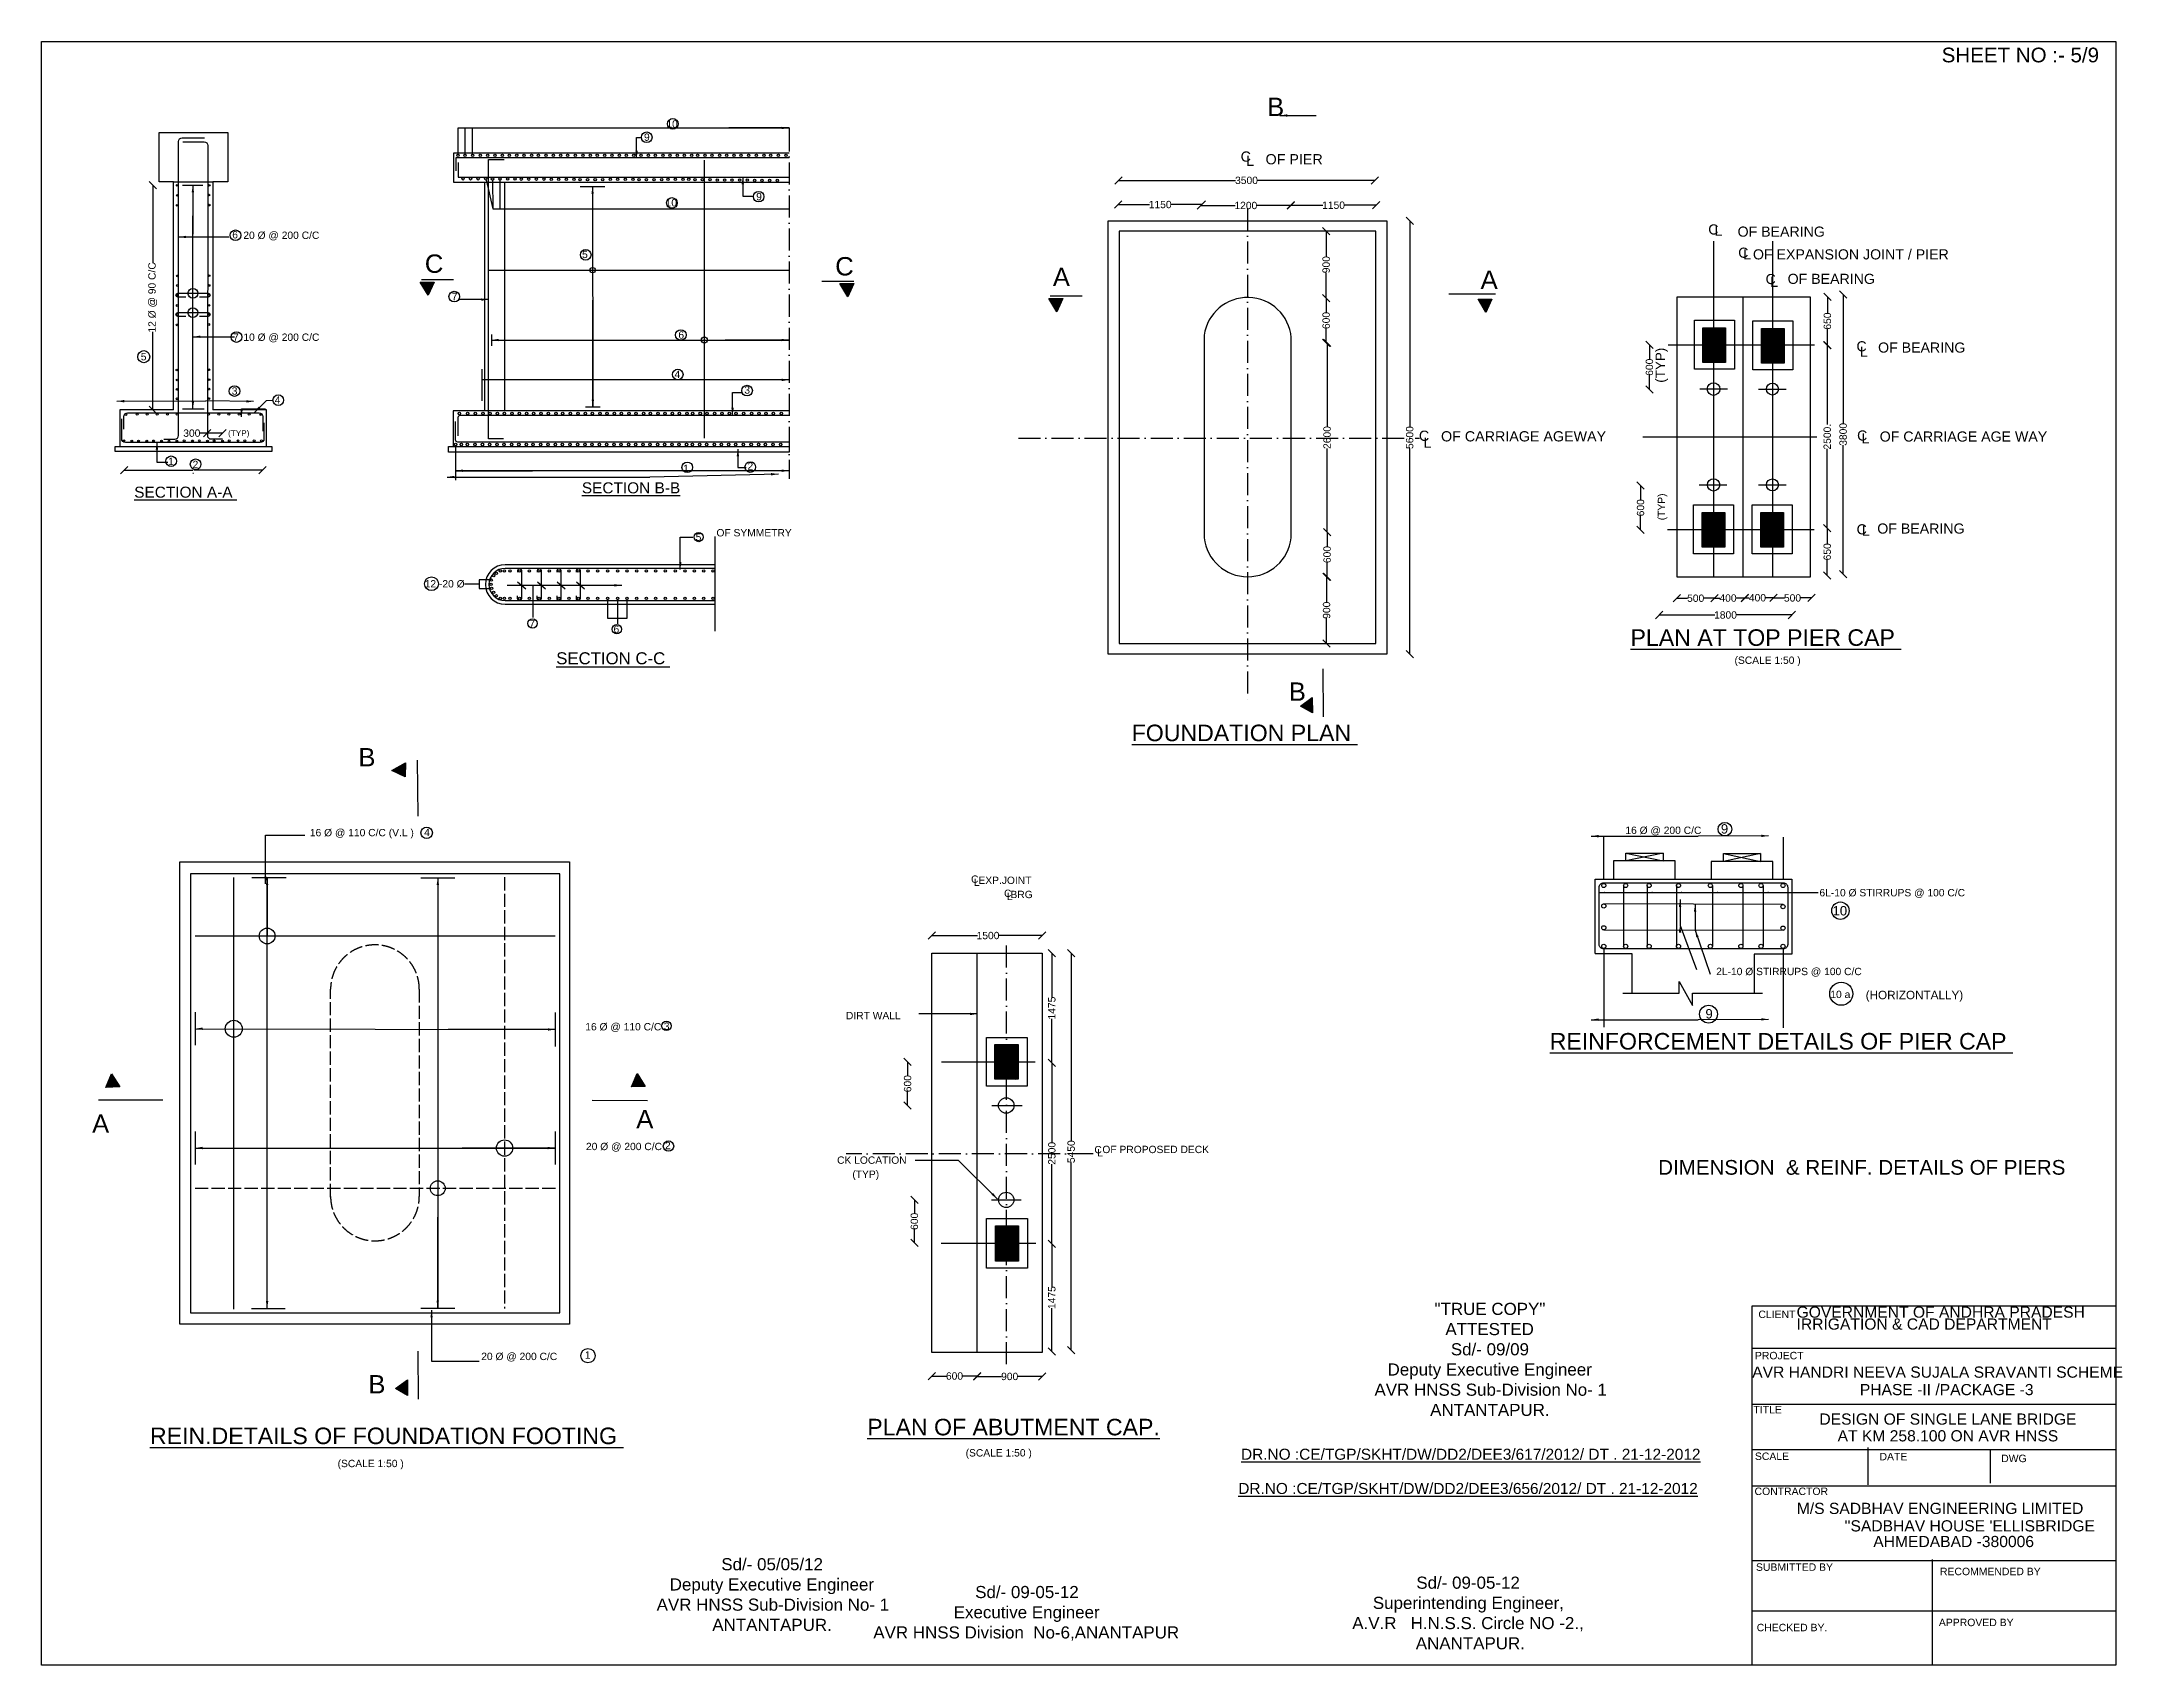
# Model space of a CAD drawing. Header units: millimetres. Extents: x 5124 to 2668651, y 2311 to 44569263.
# Drawn here: x 2640332 to 2668651, y 44547159 to 44569263 of the extents above.
import ezdxf

# ---------------------------------------------------------------- set-up
doc = ezdxf.new("R2010")
doc.units = ezdxf.units.MM
doc.header["$MEASUREMENT"] = 0
doc.linetypes.add('ACAD_ISO02W100', pattern=[15, 12, -3])
doc.linetypes.add('ACAD_ISO10W100', pattern=[18, 12, -3, 0, -3])
for name, color, linetype in [('DIMENSION', 7, 'Continuous'), ('DRAWING', 2, 'Continuous'), ('TEXT', 7, 'Continuous')]:
    doc.layers.add(name, color=color, linetype=linetype)
doc.styles.get("Standard").update_dxf_attribs({"font": 'arial.ttf', "height": 100})
doc.dimstyles.get("Standard").update_dxf_attribs({"dimtxt": 500, "dimasz": 100, "dimexe": 0.18, "dimexo": 0.0625, "dimgap": 0.09, "dimtad": 0, "dimdec": 0, "dimzin": 0, "dimdsep": 46, "dimtxsty": 'Standard', "dimblk": 'OBLIQUE', "dimcen": 0.09, "dimse1": 1, "dimse2": 1, "dimadec": 0, "dimazin": 0, "dimtfac": 1, "dimtdec": 0, "dimtofl": 0, "dimtmove": 0, "dimatfit": 3, "dimfxl": 1, "dimtolj": 1, "dimtzin": 0, "dimarcsym": 0})
pattern_1 = [(45, (0, 0), (-10.606601718, 10.606601718), [])]

msp = doc.modelspace()

# ---------------------------------------------------------------- texts
at = {"layer": 'DIMENSION', "color": 0}
for s, p in [('C', (2652980.9, 44557812.4)), ('L', (2653021, 44557769.8)), ('C', (2653429.7, 44557619.4)), ('L', (2653469.8, 44557576.8)), ('C', (2654659.6, 44554130)), ('L', (2654699.7, 44554087.4))]:
    msp.add_text(s, height=100, dxfattribs=at).set_placement(p)
at = {"layer": 'DIMENSION', "char_height": 165, "attachment_point": 1}
for s, insert, width in [('\\pi901.42;Sd/- 05/05/12 \\P\\pi199.27;{\\C0;Deputy Executive Engineer  \\P\\pi21.328;AVR HNSS Sub-Division No- 1 \\P\\pi778.97;ANTANTAPUR.}', (2648681, 44548618.7), 3164.376), ('\\pi1420.1;Sd/- 09-05-12\\P\\pi828.26;Superintending Engineer,\\P\\pi548.46;A.V.R   H.N.S.S. Circle NO -2.,\\P\\pi1348.8; ANANTAPUR.', (2657621.2, 44548367.7), 4227.196), ('\\pi1420.1;Sd/- 09-05-12\\P\\pi1128.1;{\\C0;Executive Engineer  \\P\\pi33.653;AVR HNSS Division  No-6,ANANTAPUR }', (2651617.3, 44548240.4), 4227.196)]:
    msp.add_mtext(s, dxfattribs=dict(at, insert=insert, width=width))
at = {"layer": 'DRAWING', "color": 0}
msp.add_text('OF BEARING ', height=137.882, dxfattribs=at).set_placement((2663413.7, 44566607.7))
at = {"layer": 'TEXT', "color": 0}
for s, height, p in [('SHEET NO :- 5/9', 200, (2666190.7, 44568981.2)), ('B', 250, (2657010.6, 44568250.8)), ('10', 100, (2648834.9, 44568092.6)), ('9', 100, (2648530.3, 44567912.9)), ('C', 139.2, (2656650.4, 44567628.8)), ('L', 139.2, (2656724.5, 44567571.8)), ('OF PIER ', 139.17, (2656989.6, 44567592.9)), ('10', 100, (2648824.1, 44567020.2)), ('9', 100, (2650057.2, 44567103.3)), ('C', 137.9, (2663014.6, 44566637.6)), ('L', 137.9, (2663099.4, 44566620.6)), ('6', 100, (2642926.4, 44566584.2)), ('20 Ø @ 200 C/C', 100, (2643077.1, 44566577.3)), ('C', 137.9, (2663421.9, 44566321)), ('OF EXPANSION JOINT / PIER', 137.882, (2663623, 44566298.3)), ('C', 250, (2645546.9, 44566115.7)), ('5', 100, (2647687.7, 44566316.8)), ('C', 250, (2651132.1, 44566080.1)), ('A', 250, (2654094.1, 44565934.4)), ('L', 137.9, (2663489.8, 44566299.8)), ('A', 250, (2659916.1, 44565897.4)), ('C', 137.9, (2663794.5, 44565962.4)), ('L', 137.9, (2663858.1, 44565924.3)), ('OF BEARING ', 137.882, (2664094.7, 44565965)), ('7', 100, (2645913.6, 44565743.6)), ('6', 100, (2648997.9, 44565220.1)), ('7', 100, (2642939, 44565191.7)), ('10 Ø @ 200 C/C ', 100, (2643077.6, 44565189.8)), ('C', 137.9, (2665031.5, 44565046.7)), ('L', 137.9, (2665076.9, 44564974.3)), ('OF BEARING ', 137.882, (2665325.8, 44565029.8)), ('5', 100, (2641681.8, 44564924.6)), ('4', 100, (2648946.3, 44564684.9)), ('3', 100, (2642919.5, 44564457.3)), ('3', 100, (2649895.2, 44564470.8)), ('4', 100, (2643504.1, 44564334.5)), ('(TYP)', 79.39, (2642870, 44563894)), ('C', 139.2, (2659076.3, 44563828.2)), ('OF CARRIAGE AGEWAY ', 139.167, (2659377.6, 44563820.7)), ('C', 137.9, (2665039.9, 44563832.2)), ('L', 137.9, (2665099.4, 44563794)), ('OF CARRIAGE AGE WAY', 137.882, (2665348.1, 44563818.6)), ('L', 139.2, (2659139.4, 44563734.3)), ('1', 100, (2642054.6, 44563498.6)), ('2', 100, (2642386.5, 44563457.5)), ('1', 100, (2649063.1, 44563404.5)), ('2', 100, (2649938.6, 44563434.4)), ('%%USECTION A-A ', 150, (2641592.1, 44563055)), ('%%USECTION B-B', 150, (2647684.3, 44563114)), ('5', 100, (2649232.9, 44562467.8)), ('OF SYMMETRY ', 100, (2649516.1, 44562527.8)), ('C', 137.9, (2665033.4, 44562555.2)), ('L', 137.9, (2665105.7, 44562536.5)), ('OF BEARING ', 137.882, (2665314.8, 44562566)), ('12 -20 Ø ', 100, (2645545.5, 44561832.5)), ('7', 100, (2646969.3, 44561291.5)), ('6', 100, (2648115.6, 44561214.1)), ('%%UPLAN AT TOP PIER CAP ', 225, (2661956.6, 44561038.2)), ('%%USECTION C-C ', 163.449, (2647335.1, 44560786.9)), ('(SCALE 1:50 )', 100, (2663371.9, 44560792.6)), ('B', 250, (2657305.3, 44560290.1)), ('%%UFOUNDATION PLAN ', 225, (2655167.5, 44559740.5)), ('B', 250, (2644642.7, 44559397)), ('16 Ø @ 110 C/C (V.L )', 100, (2643982.7, 44558445.6)), ('4', 100, (2645537.5, 44558448.3)), ('16 Ø @ 200 C/C ', 100, (2661886.1, 44558477)), ('9', 128, (2663185.9, 44558482.5)), ('EXP.JOINT ', 100, (2653081.6, 44557796.5)), ('BRG', 100, (2653517.6, 44557603.8)), ('6L-10 Ø STIRRUPS @ 100 C/C ', 100, (2664527.7, 44557628)), ('10', 127.97, (2664705.5, 44557368.2)), ('2L-10 Ø STIRRUPS @ 100 C/C ', 100, (2663122, 44556555.3)), ('10 a', 100, (2664675.9, 44556243.4)), ('(HORIZONTALLY)', 114.015, (2665156.7, 44556228.2)), ('DIRT WALL ', 100, (2651278.6, 44555954.9)), ('9', 128, (2662975.9, 44555965.4)), ('16 Ø @ 110 C/C ', 100, (2647731, 44555803.1)), ('3', 100, (2648799.4, 44555810.6)), ('%%UREINFORCEMENT DETAILS OF PIER CAP ', 225, (2660856.7, 44555542.9)), ('A', 250, (2641019, 44554408.8)), ('A', 250, (2648424.8, 44554471)), ('20 Ø @ 200 C/C ', 100, (2647740.5, 44554173.2)), ('2', 100, (2648816, 44554185.7)), ('CK LOCATION ', 100, (2651157.9, 44553987.4)), ('OF PROPOSED DECK ', 100, (2654768.5, 44554132.8)), ('DIMENSION  & REINF. DETAILS OF PIERS ', 200, (2662333.4, 44553838.7)), ('(TYP)', 100, (2651365.9, 44553795.6)), ('GOVERNMENT OF ANDHRA PRADESH ', 152.276, (2664216.2, 44551892.5)), ('CLIENT ', 101.52, (2663697.1, 44551887.6)), ('IRRIGATION & CAD DEPARTMENT ', 152.276, (2664216.2, 44551729.5)), ('1', 100, (2647725.5, 44551334.4)), ('20 Ø @ 200 C/C ', 100, (2646314.8, 44551315.4)), ('AVR HANDRI NEEVA SUJALA SRAVANTI SCHEME ', 152.276, (2663612.8, 44551075.4)), ('PROJECT ', 101.52, (2663649.4, 44551325.9)), ('B', 250, (2644778.8, 44550861.2)), ('PHASE -II /PACKAGE -3', 152.276, (2665077.3, 44550837.5)), ('TITLE ', 101.52, (2663629.6, 44550589.8)), ('DESIGN OF SINGLE LANE BRIDGE ', 152.276, (2664527, 44550436.2)), ('%%UREIN.DETAILS OF FOUNDATION FOOTING ', 225, (2641806.8, 44550171.5)), ('%%UPLAN OF ABUTMENT CAP.', 225, (2651569.2, 44550290.6)), ('AT KM 258.100 ON AVR HNSS', 152.276, (2664774.9, 44550208.2)), ('(SCALE 1:50 )', 100, (2652907.6, 44550002.7)), ('%%UDR.NO :CE/TGP/SKHT/DW/DD2/DEE3/617/2012/ DT . 21-12-2012', 150, (2656655.6, 44549958.6)), ('SCALE ', 101.52, (2663649.4, 44549955.5)), ('DATE ', 101.52, (2665345.1, 44549950.6)), ('DWG', 101.52, (2667001.1, 44549925.8)), ('(SCALE 1:50 )', 100, (2644360.3, 44549857.7)), ('%%UDR.NO :CE/TGP/SKHT/DW/DD2/DEE3/656/2012/ DT . 21-12-2012', 150, (2656618.3, 44549492.5)), ('CONTRACTOR', 101.52, (2663644.3, 44549478.1)), ('M/S SADBHAV ENGINEERING LIMITED ', 152.276, (2664219.5, 44549220.4)), ("''SADBHAV HOUSE 'ELLISBRIDGE ", 152.276, (2664869, 44548982.6)), ('AHMEDABAD -380006', 152.276, (2665260.7, 44548769.5)), ('SUBMITTED BY ', 101.517, (2663664.1, 44548446.5)), ('RECOMMENDED BY', 101.517, (2666168, 44548387)), ('APPROVED BY ', 101.517, (2666153.1, 44547693.3)), ('CHECKED BY.', 101.517, (2663674.1, 44547623.9))]:
    msp.add_text(s, height=height, dxfattribs=at).set_placement(p)
for height, p in [(130.6, (2662427.1, 44564619.8)), (100, (2662427.6, 44562747.5))]:
    msp.add_text('(TYP)', height=height, rotation=90, dxfattribs=at).set_placement(p)
at = {"layer": 'TEXT', "color": 0, "insert": (2658450.5, 44552094.9), "char_height": 165, "width": 3164.376, "attachment_point": 1}
msp.add_mtext('\\pi838.67;"TRUE COPY" \\P\\pi986.4;ATTESTED  \\P\\pi1060.6;Sd/- 09/09\\P\\pi199.27;Deputy Executive Engineer  \\P\\pi21.328;AVR HNSS Sub-Division No- 1 \\P\\pi778.97;ANTANTAPUR.', dxfattribs=at)

# ---------------------------------------------------------------- blocks, each defined once
blk = doc.blocks.new('_Oblique')
at = {"color": 0, "linetype": 'ByBlock', "lineweight": -2}
blk.add_line((-0.5, -0.5), (0.5, 0.5), dxfattribs=at)
blk = doc.blocks.new('*D4')
at = {"layer": 'Defpoints', "color": 0, "transparency": 16777216}
for p in [(2664169, 44565788), (2664169, 44565130), (2664636, 44565130)]:
    blk.add_point(p, dxfattribs=at)
at = {"layer": 'TEXT', "color": 0, "lineweight": -2, "transparency": 16777216}
for p, q in [((2664636, 44565788), (2664636, 44565570)), ((2664636, 44565130), (2664636, 44565349))]:
    blk.add_line(p, q, dxfattribs=at)
at = {"layer": 'TEXT', "color": 0, "lineweight": -2, "transparency": 16777216, "xscale": 100, "yscale": 100, "zscale": 100}
for p, rotation in [((2664636, 44565788), 90), ((2664636, 44565130), 270)]:
    blk.add_blockref('_Oblique', p, dxfattribs=dict(at, rotation=rotation))
at = {"layer": 'TEXT', "color": 0, "transparency": 16777216, "insert": (2664636, 44565459), "char_height": 100, "attachment_point": 5, "rotation": 90}
blk.add_mtext('\\A1;650', dxfattribs=at)
blk = doc.blocks.new('*D5')
at = {"layer": 'Defpoints', "color": 0, "transparency": 16777216}
for p in [(2664634, 44565130), (2664634, 44562640), (2664634, 44562640)]:
    blk.add_point(p, dxfattribs=at)
at = {"layer": 'TEXT', "color": 0, "lineweight": -2, "transparency": 16777216}
for p, q in [((2664634, 44565130), (2664634, 44564052)), ((2664634, 44562640), (2664634, 44563718))]:
    blk.add_line(p, q, dxfattribs=at)
at = {"layer": 'TEXT', "color": 0, "lineweight": -2, "transparency": 16777216, "xscale": 100, "yscale": 100, "zscale": 100}
for p, rotation in [((2664634, 44565130), 90), ((2664634, 44562640), 270)]:
    blk.add_blockref('_Oblique', p, dxfattribs=dict(at, rotation=rotation))
at = {"layer": 'TEXT', "color": 0, "transparency": 16777216, "insert": (2664634, 44563885), "char_height": 100, "attachment_point": 5, "rotation": 90}
blk.add_mtext('\\A1;2500.', dxfattribs=at)
blk = doc.blocks.new('*D6')
at = {"layer": 'Defpoints', "color": 0, "transparency": 16777216}
for p in [(2664634, 44562640), (2664634, 44561996), (2664634, 44561996)]:
    blk.add_point(p, dxfattribs=at)
at = {"layer": 'TEXT', "color": 0, "lineweight": -2, "transparency": 16777216}
for p, q in [((2664634, 44562640), (2664634, 44562428)), ((2664634, 44561996), (2664634, 44562207))]:
    blk.add_line(p, q, dxfattribs=at)
at = {"layer": 'TEXT', "color": 0, "lineweight": -2, "transparency": 16777216, "xscale": 100, "yscale": 100, "zscale": 100}
for p, rotation in [((2664634, 44562640), 90), ((2664634, 44561996), 270)]:
    blk.add_blockref('_Oblique', p, dxfattribs=dict(at, rotation=rotation))
at = {"layer": 'TEXT', "color": 0, "transparency": 16777216, "insert": (2664634, 44562318), "char_height": 100, "attachment_point": 5, "rotation": 90}
blk.add_mtext('\\A1;650', dxfattribs=at)
blk = doc.blocks.new('*D7')
at = {"layer": 'Defpoints', "color": 0, "transparency": 16777216}
for p in [(2664620, 44565822), (2664850, 44565822), (2664620, 44562013)]:
    blk.add_point(p, dxfattribs=at)
at = {"layer": 'TEXT', "color": 0, "lineweight": -2, "transparency": 16777216}
for p, q in [((2664850, 44565822), (2664850, 44564066)), ((2664850, 44562013), (2664850, 44563768))]:
    blk.add_line(p, q, dxfattribs=at)
at = {"layer": 'TEXT', "color": 0, "lineweight": -2, "transparency": 16777216, "xscale": 100, "yscale": 100, "zscale": 100}
for p, rotation in [((2664850, 44565822), 90), ((2664850, 44562013), 270)]:
    blk.add_blockref('_Oblique', p, dxfattribs=dict(at, rotation=rotation))
at = {"layer": 'TEXT', "color": 0, "transparency": 16777216, "insert": (2664850, 44563917), "char_height": 100, "attachment_point": 5, "rotation": 90}
blk.add_mtext('\\A1;3800', dxfattribs=at)
blk = doc.blocks.new('*D8')
at = {"layer": 'Defpoints', "color": 0, "transparency": 16777216}
for p in [(2662348, 44561441), (2664150, 44561458), (2664150, 44561441)]:
    blk.add_point(p, dxfattribs=at)
at = {"layer": 'TEXT', "color": 0, "lineweight": -2, "transparency": 16777216}
for p, q in [((2662348, 44561458), (2663104, 44561458)), ((2664150, 44561458), (2663393, 44561458))]:
    blk.add_line(p, q, dxfattribs=at)
at = {"layer": 'TEXT', "color": 0, "lineweight": -2, "transparency": 16777216, "xscale": 100, "yscale": 100, "zscale": 100, "rotation": 180}
blk.add_blockref('_Oblique', (2662348, 44561458), dxfattribs=at)
at = {"layer": 'TEXT', "color": 0, "lineweight": -2, "transparency": 16777216, "xscale": 100, "yscale": 100, "zscale": 100}
blk.add_blockref('_Oblique', (2664150, 44561458), dxfattribs=at)
at = {"layer": 'TEXT', "color": 0, "transparency": 16777216, "insert": (2663249, 44561458), "char_height": 100, "attachment_point": 5}
blk.add_mtext('\\A1;1800', dxfattribs=at)
blk = doc.blocks.new('*D9')
at = {"layer": 'Defpoints', "color": 0, "transparency": 16777216}
for p in [(2663902, 44561690), (2663902, 44561671), (2664420, 44561671)]:
    blk.add_point(p, dxfattribs=at)
at = {"layer": 'TEXT', "color": 0, "lineweight": -2, "transparency": 16777216}
for p, q in [((2663902, 44561690), (2664050, 44561690)), ((2664420, 44561690), (2664271, 44561690))]:
    blk.add_line(p, q, dxfattribs=at)
at = {"layer": 'TEXT', "color": 0, "lineweight": -2, "transparency": 16777216, "xscale": 100, "yscale": 100, "zscale": 100, "rotation": 180}
blk.add_blockref('_Oblique', (2663902, 44561690), dxfattribs=at)
at = {"layer": 'TEXT', "color": 0, "lineweight": -2, "transparency": 16777216, "xscale": 100, "yscale": 100, "zscale": 100}
blk.add_blockref('_Oblique', (2664420, 44561690), dxfattribs=at)
at = {"layer": 'TEXT', "color": 0, "transparency": 16777216, "insert": (2664161, 44561690), "char_height": 100, "attachment_point": 5}
blk.add_mtext('\\A1;500', dxfattribs=at)
blk = doc.blocks.new('*D10')
at = {"layer": 'Defpoints', "color": 0, "transparency": 16777216}
for p in [(2663514, 44561692), (2663514, 44561690), (2663902, 44561690)]:
    blk.add_point(p, dxfattribs=at)
at = {"layer": 'TEXT', "color": 0, "lineweight": -2, "transparency": 16777216}
for p, q in [((2663514, 44561692), (2663571, 44561692)), ((2663902, 44561692), (2663796, 44561692))]:
    blk.add_line(p, q, dxfattribs=at)
at = {"layer": 'TEXT', "color": 0, "lineweight": -2, "transparency": 16777216, "xscale": 100, "yscale": 100, "zscale": 100, "rotation": 180}
blk.add_blockref('_Oblique', (2663514, 44561692), dxfattribs=at)
at = {"layer": 'TEXT', "color": 0, "lineweight": -2, "transparency": 16777216, "xscale": 100, "yscale": 100, "zscale": 100}
blk.add_blockref('_Oblique', (2663902, 44561692), dxfattribs=at)
at = {"layer": 'TEXT', "color": 0, "transparency": 16777216, "insert": (2663684, 44561692), "char_height": 100, "attachment_point": 5}
blk.add_mtext('\\A1;400', dxfattribs=at)
blk = doc.blocks.new('*D11')
at = {"layer": 'Defpoints', "color": 0, "transparency": 16777216}
for p in [(2663099, 44561690), (2663099, 44561688), (2663514, 44561690)]:
    blk.add_point(p, dxfattribs=at)
at = {"layer": 'TEXT', "color": 0, "lineweight": -2, "transparency": 16777216}
for p, q in [((2663099, 44561688), (2663171, 44561688)), ((2663514, 44561688), (2663395, 44561688))]:
    blk.add_line(p, q, dxfattribs=at)
at = {"layer": 'TEXT', "color": 0, "lineweight": -2, "transparency": 16777216, "xscale": 100, "yscale": 100, "zscale": 100, "rotation": 180}
blk.add_blockref('_Oblique', (2663099, 44561688), dxfattribs=at)
at = {"layer": 'TEXT', "color": 0, "lineweight": -2, "transparency": 16777216, "xscale": 100, "yscale": 100, "zscale": 100}
blk.add_blockref('_Oblique', (2663514, 44561688), dxfattribs=at)
at = {"layer": 'TEXT', "color": 0, "transparency": 16777216, "insert": (2663283, 44561688), "char_height": 100, "attachment_point": 5}
blk.add_mtext('\\A1;400', dxfattribs=at)
blk = doc.blocks.new('*D12')
at = {"layer": 'Defpoints', "color": 0, "transparency": 16777216}
for p in [(2662588, 44561688), (2662588, 44561686), (2663099, 44561688)]:
    blk.add_point(p, dxfattribs=at)
at = {"layer": 'TEXT', "color": 0, "lineweight": -2, "transparency": 16777216}
for p, q in [((2662588, 44561686), (2662733, 44561686)), ((2663099, 44561686), (2662954, 44561686))]:
    blk.add_line(p, q, dxfattribs=at)
at = {"layer": 'TEXT', "color": 0, "lineweight": -2, "transparency": 16777216, "xscale": 100, "yscale": 100, "zscale": 100, "rotation": 180}
blk.add_blockref('_Oblique', (2662588, 44561686), dxfattribs=at)
at = {"layer": 'TEXT', "color": 0, "lineweight": -2, "transparency": 16777216, "xscale": 100, "yscale": 100, "zscale": 100}
blk.add_blockref('_Oblique', (2663099, 44561686), dxfattribs=at)
at = {"layer": 'TEXT', "color": 0, "transparency": 16777216, "insert": (2662843, 44561686), "char_height": 100, "attachment_point": 5}
blk.add_mtext('\\A1;500', dxfattribs=at)
blk = doc.blocks.new('*D13')
at = {"layer": 'Defpoints', "color": 0, "transparency": 16777216}
for p in [(2652446, 44556853), (2653947, 44557094), (2653947, 44557087)]:
    blk.add_point(p, dxfattribs=at)
at = {"layer": 'TEXT', "color": 0, "lineweight": -2, "transparency": 16777216}
for p, q in [((2652446, 44557094), (2653068, 44557094)), ((2653947, 44557094), (2653357, 44557094))]:
    blk.add_line(p, q, dxfattribs=at)
at = {"layer": 'TEXT', "color": 0, "lineweight": -2, "transparency": 16777216, "xscale": 100, "yscale": 100, "zscale": 100, "rotation": 180}
blk.add_blockref('_Oblique', (2652446, 44557094), dxfattribs=at)
at = {"layer": 'TEXT', "color": 0, "lineweight": -2, "transparency": 16777216, "xscale": 100, "yscale": 100, "zscale": 100}
blk.add_blockref('_Oblique', (2653947, 44557094), dxfattribs=at)
at = {"layer": 'TEXT', "color": 0, "transparency": 16777216, "insert": (2653212, 44557094), "char_height": 100, "attachment_point": 5}
blk.add_mtext('\\A1;1500', dxfattribs=at)
blk = doc.blocks.new('*D14')
at = {"layer": 'Defpoints', "color": 0, "transparency": 16777216}
for p in [(2653949, 44556853), (2654043, 44555362), (2654081, 44555362)]:
    blk.add_point(p, dxfattribs=at)
at = {"layer": 'TEXT', "color": 0, "lineweight": -2, "transparency": 16777216}
for p, q in [((2654081, 44556853), (2654081, 44556252)), ((2654081, 44555362), (2654081, 44555962))]:
    blk.add_line(p, q, dxfattribs=at)
at = {"layer": 'TEXT', "color": 0, "lineweight": -2, "transparency": 16777216, "xscale": 100, "yscale": 100, "zscale": 100}
for p, rotation in [((2654081, 44556853), 90), ((2654081, 44555362), 270)]:
    blk.add_blockref('_Oblique', p, dxfattribs=dict(at, rotation=rotation))
at = {"layer": 'TEXT', "color": 0, "transparency": 16777216, "insert": (2654081, 44556107), "char_height": 100, "attachment_point": 5, "rotation": 90}
blk.add_mtext('\\A1;1475', dxfattribs=at)
blk = doc.blocks.new('*D15')
at = {"layer": 'Defpoints', "color": 0, "transparency": 16777216}
for p in [(2654081, 44555362), (2654081, 44552899), (2654081, 44552899)]:
    blk.add_point(p, dxfattribs=at)
at = {"layer": 'TEXT', "color": 0, "lineweight": -2, "transparency": 16777216}
for p, q in [((2654081, 44555362), (2654081, 44554281)), ((2654081, 44552899), (2654081, 44553980))]:
    blk.add_line(p, q, dxfattribs=at)
at = {"layer": 'TEXT', "color": 0, "lineweight": -2, "transparency": 16777216, "xscale": 100, "yscale": 100, "zscale": 100}
for p, rotation in [((2654081, 44555362), 90), ((2654081, 44552899), 270)]:
    blk.add_blockref('_Oblique', p, dxfattribs=dict(at, rotation=rotation))
at = {"layer": 'TEXT', "color": 0, "transparency": 16777216, "insert": (2654081, 44554130), "char_height": 100, "attachment_point": 5, "rotation": 90}
blk.add_mtext('\\A1;2500', dxfattribs=at)
blk = doc.blocks.new('*D16')
at = {"layer": 'Defpoints', "color": 0, "transparency": 16777216}
for p in [(2654081, 44552899), (2654081, 44551434), (2654081, 44551434)]:
    blk.add_point(p, dxfattribs=at)
at = {"layer": 'TEXT', "color": 0, "lineweight": -2, "transparency": 16777216}
for p, q in [((2654081, 44552899), (2654081, 44552312)), ((2654081, 44551434), (2654081, 44552021))]:
    blk.add_line(p, q, dxfattribs=at)
at = {"layer": 'TEXT', "color": 0, "lineweight": -2, "transparency": 16777216, "xscale": 100, "yscale": 100, "zscale": 100}
for p, rotation in [((2654081, 44552899), 90), ((2654081, 44551434), 270)]:
    blk.add_blockref('_Oblique', p, dxfattribs=dict(at, rotation=rotation))
at = {"layer": 'TEXT', "color": 0, "transparency": 16777216, "insert": (2654081, 44552166), "char_height": 100, "attachment_point": 5, "rotation": 90}
blk.add_mtext('\\A1;1475', dxfattribs=at)
blk = doc.blocks.new('*D17')
at = {"layer": 'Defpoints', "color": 0, "transparency": 16777216}
for p in [(2653949, 44556853), (2654344, 44556853), (2654286, 44551452)]:
    blk.add_point(p, dxfattribs=at)
at = {"layer": 'TEXT', "color": 0, "lineweight": -2, "transparency": 16777216}
for p, q in [((2654344, 44556853), (2654344, 44554302)), ((2654344, 44551452), (2654344, 44554003))]:
    blk.add_line(p, q, dxfattribs=at)
at = {"layer": 'TEXT', "color": 0, "lineweight": -2, "transparency": 16777216, "xscale": 100, "yscale": 100, "zscale": 100}
for p, rotation in [((2654344, 44556853), 90), ((2654344, 44551452), 270)]:
    blk.add_blockref('_Oblique', p, dxfattribs=dict(at, rotation=rotation))
at = {"layer": 'TEXT', "color": 0, "transparency": 16777216, "insert": (2654344, 44554152), "char_height": 100, "attachment_point": 5, "rotation": 90}
blk.add_mtext('\\A1;5450', dxfattribs=at)
blk = doc.blocks.new('*D18')
at = {"layer": 'Defpoints', "color": 0, "transparency": 16777216}
for p in [(2652446, 44551417), (2653066, 44551417), (2653066, 44551098)]:
    blk.add_point(p, dxfattribs=at)
at = {"layer": 'TEXT', "color": 0, "lineweight": -2, "transparency": 16777216}
for p, q in [((2652446, 44551098), (2652645, 44551098)), ((2653066, 44551098), (2652867, 44551098))]:
    blk.add_line(p, q, dxfattribs=at)
at = {"layer": 'TEXT', "color": 0, "lineweight": -2, "transparency": 16777216, "xscale": 100, "yscale": 100, "zscale": 100, "rotation": 180}
blk.add_blockref('_Oblique', (2652446, 44551098), dxfattribs=at)
at = {"layer": 'TEXT', "color": 0, "lineweight": -2, "transparency": 16777216, "xscale": 100, "yscale": 100, "zscale": 100}
blk.add_blockref('_Oblique', (2653066, 44551098), dxfattribs=at)
at = {"layer": 'TEXT', "color": 0, "transparency": 16777216, "insert": (2652756, 44551098), "char_height": 100, "attachment_point": 5}
blk.add_mtext('\\A1;600', dxfattribs=at)
blk = doc.blocks.new('*D19')
at = {"layer": 'Defpoints', "color": 0, "transparency": 16777216}
for p in [(2653066, 44551417), (2653949, 44551417), (2653949, 44551092)]:
    blk.add_point(p, dxfattribs=at)
at = {"layer": 'TEXT', "color": 0, "lineweight": -2, "transparency": 16777216}
for p, q in [((2653066, 44551092), (2653397, 44551092)), ((2653949, 44551092), (2653618, 44551092))]:
    blk.add_line(p, q, dxfattribs=at)
at = {"layer": 'TEXT', "color": 0, "lineweight": -2, "transparency": 16777216, "xscale": 100, "yscale": 100, "zscale": 100, "rotation": 180}
blk.add_blockref('_Oblique', (2653066, 44551092), dxfattribs=at)
at = {"layer": 'TEXT', "color": 0, "lineweight": -2, "transparency": 16777216, "xscale": 100, "yscale": 100, "zscale": 100}
blk.add_blockref('_Oblique', (2653949, 44551092), dxfattribs=at)
at = {"layer": 'TEXT', "color": 0, "transparency": 16777216, "insert": (2653507, 44551092), "char_height": 100, "attachment_point": 5}
blk.add_mtext('\\A1;900', dxfattribs=at)
blk = doc.blocks.new('*D20')
at = {"layer": 'Defpoints', "color": 0, "transparency": 16777216}
for p in [(2652118, 44555374), (2652943, 44555374), (2652943, 44554782)]:
    blk.add_point(p, dxfattribs=at)
at = {"layer": 'TEXT', "color": 0, "lineweight": -2, "transparency": 16777216}
for p, q in [((2652118, 44555374), (2652118, 44555189)), ((2652118, 44554782), (2652118, 44554967))]:
    blk.add_line(p, q, dxfattribs=at)
at = {"layer": 'TEXT', "color": 0, "lineweight": -2, "transparency": 16777216, "xscale": 100, "yscale": 100, "zscale": 100}
for p, rotation in [((2652118, 44555374), 90), ((2652118, 44554782), 270)]:
    blk.add_blockref('_Oblique', p, dxfattribs=dict(at, rotation=rotation))
at = {"layer": 'TEXT', "color": 0, "transparency": 16777216, "insert": (2652118, 44555078), "char_height": 100, "attachment_point": 5, "rotation": 90}
blk.add_mtext('\\A1;600', dxfattribs=at)
blk = doc.blocks.new('*D21')
at = {"layer": 'Defpoints', "color": 0, "transparency": 16777216}
for p in [(2653258, 44553496), (2652210, 44552913), (2652943, 44552913)]:
    blk.add_point(p, dxfattribs=at)
at = {"layer": 'TEXT', "color": 0, "lineweight": -2, "transparency": 16777216}
for p, q in [((2652210, 44553496), (2652210, 44553315)), ((2652210, 44552913), (2652210, 44553093))]:
    blk.add_line(p, q, dxfattribs=at)
at = {"layer": 'TEXT', "color": 0, "lineweight": -2, "transparency": 16777216, "xscale": 100, "yscale": 100, "zscale": 100}
for p, rotation in [((2652210, 44553496), 90), ((2652210, 44552913), 270)]:
    blk.add_blockref('_Oblique', p, dxfattribs=dict(at, rotation=rotation))
at = {"layer": 'TEXT', "color": 0, "transparency": 16777216, "insert": (2652210, 44553204), "char_height": 100, "attachment_point": 5, "rotation": 90}
blk.add_mtext('\\A1;600', dxfattribs=at)
blk = doc.blocks.new('*D22')
at = {"layer": 'Defpoints', "color": 0, "transparency": 16777216}
for p in [(2654986, 44567357), (2658475, 44567374), (2658475, 44567357)]:
    blk.add_point(p, dxfattribs=at)
at = {"layer": 'DIMENSION', "color": 0, "lineweight": -2, "transparency": 16777216}
for p, q in [((2654986, 44567374), (2656581, 44567374)), ((2658475, 44567374), (2656879, 44567374))]:
    blk.add_line(p, q, dxfattribs=at)
at = {"layer": 'DIMENSION', "color": 0, "lineweight": -2, "transparency": 16777216, "xscale": 100, "yscale": 100, "zscale": 100, "rotation": 180}
blk.add_blockref('_Oblique', (2654986, 44567374), dxfattribs=at)
at = {"layer": 'DIMENSION', "color": 0, "lineweight": -2, "transparency": 16777216, "xscale": 100, "yscale": 100, "zscale": 100}
blk.add_blockref('_Oblique', (2658475, 44567374), dxfattribs=at)
at = {"layer": 'DIMENSION', "color": 0, "transparency": 16777216, "insert": (2656730, 44567374), "char_height": 100, "attachment_point": 5}
blk.add_mtext('\\A1;3500', dxfattribs=at)
blk = doc.blocks.new('*D23')
at = {"layer": 'Defpoints', "color": 0, "transparency": 16777216}
for p in [(2654985, 44567057), (2656124, 44567057), (2656124, 44567045)]:
    blk.add_point(p, dxfattribs=at)
at = {"layer": 'DIMENSION', "color": 0, "lineweight": -2, "transparency": 16777216}
for p, q in [((2654985, 44567045), (2655410, 44567045)), ((2656124, 44567045), (2655699, 44567045))]:
    blk.add_line(p, q, dxfattribs=at)
at = {"layer": 'DIMENSION', "color": 0, "lineweight": -2, "transparency": 16777216, "xscale": 100, "yscale": 100, "zscale": 100, "rotation": 180}
blk.add_blockref('_Oblique', (2654985, 44567045), dxfattribs=at)
at = {"layer": 'DIMENSION', "color": 0, "lineweight": -2, "transparency": 16777216, "xscale": 100, "yscale": 100, "zscale": 100}
blk.add_blockref('_Oblique', (2656124, 44567045), dxfattribs=at)
at = {"layer": 'DIMENSION', "color": 0, "transparency": 16777216, "insert": (2655555, 44567045), "char_height": 100, "attachment_point": 5}
blk.add_mtext('\\A1;1150', dxfattribs=at)
blk = doc.blocks.new('*D24')
at = {"layer": 'Defpoints', "color": 0, "transparency": 16777216}
for p in [(2656109, 44567045), (2657334, 44567045), (2657334, 44567032)]:
    blk.add_point(p, dxfattribs=at)
at = {"layer": 'DIMENSION', "color": 0, "lineweight": -2, "transparency": 16777216}
for p, q in [((2656109, 44567032), (2656577, 44567032)), ((2657334, 44567032), (2656866, 44567032))]:
    blk.add_line(p, q, dxfattribs=at)
at = {"layer": 'DIMENSION', "color": 0, "lineweight": -2, "transparency": 16777216, "xscale": 100, "yscale": 100, "zscale": 100, "rotation": 180}
blk.add_blockref('_Oblique', (2656109, 44567032), dxfattribs=at)
at = {"layer": 'DIMENSION', "color": 0, "lineweight": -2, "transparency": 16777216, "xscale": 100, "yscale": 100, "zscale": 100}
blk.add_blockref('_Oblique', (2657334, 44567032), dxfattribs=at)
at = {"layer": 'DIMENSION', "color": 0, "transparency": 16777216, "insert": (2656721, 44567032), "char_height": 100, "attachment_point": 5}
blk.add_mtext('\\A1;1200', dxfattribs=at)
blk = doc.blocks.new('*D25')
at = {"layer": 'Defpoints', "color": 0, "transparency": 16777216}
for p in [(2657334, 44567032), (2658495, 44567036), (2658495, 44567032)]:
    blk.add_point(p, dxfattribs=at)
at = {"layer": 'DIMENSION', "color": 0, "lineweight": -2, "transparency": 16777216}
for p, q in [((2657334, 44567036), (2657770, 44567036)), ((2658495, 44567036), (2658059, 44567036))]:
    blk.add_line(p, q, dxfattribs=at)
at = {"layer": 'DIMENSION', "color": 0, "lineweight": -2, "transparency": 16777216, "xscale": 100, "yscale": 100, "zscale": 100, "rotation": 180}
blk.add_blockref('_Oblique', (2657334, 44567036), dxfattribs=at)
at = {"layer": 'DIMENSION', "color": 0, "lineweight": -2, "transparency": 16777216, "xscale": 100, "yscale": 100, "zscale": 100}
blk.add_blockref('_Oblique', (2658495, 44567036), dxfattribs=at)
at = {"layer": 'DIMENSION', "color": 0, "transparency": 16777216, "insert": (2657915, 44567036), "char_height": 100, "attachment_point": 5}
blk.add_mtext('\\A1;1150', dxfattribs=at)
blk = doc.blocks.new('*D26')
at = {"layer": 'Defpoints', "color": 0, "transparency": 16777216}
for p in [(2658641, 44566822), (2658951, 44566822), (2658641, 44560924)]:
    blk.add_point(p, dxfattribs=at)
at = {"layer": 'DIMENSION', "color": 0, "lineweight": -2, "transparency": 16777216}
for p, q in [((2658951, 44566822), (2658951, 44564022)), ((2658951, 44560924), (2658951, 44563724))]:
    blk.add_line(p, q, dxfattribs=at)
at = {"layer": 'DIMENSION', "color": 0, "lineweight": -2, "transparency": 16777216, "xscale": 100, "yscale": 100, "zscale": 100}
for p, rotation in [((2658951, 44566822), 90), ((2658951, 44560924), 270)]:
    blk.add_blockref('_Oblique', p, dxfattribs=dict(at, rotation=rotation))
at = {"layer": 'DIMENSION', "color": 0, "transparency": 16777216, "insert": (2658951, 44563873), "char_height": 100, "attachment_point": 5, "rotation": 90}
blk.add_mtext('\\A1;5600', dxfattribs=at)
blk = doc.blocks.new('*D27')
at = {"layer": 'Defpoints', "color": 0, "transparency": 16777216}
for p in [(2657820, 44561978), (2657853, 44561978), (2657853, 44561069)]:
    blk.add_point(p, dxfattribs=at)
at = {"layer": 'DIMENSION', "color": 0, "lineweight": -2, "transparency": 16777216}
for p, q in [((2657820, 44561978), (2657820, 44561633)), ((2657820, 44561069), (2657820, 44561413))]:
    blk.add_line(p, q, dxfattribs=at)
at = {"layer": 'DIMENSION', "color": 0, "lineweight": -2, "transparency": 16777216, "xscale": 100, "yscale": 100, "zscale": 100}
for p, rotation in [((2657820, 44561978), 90), ((2657820, 44561069), 270)]:
    blk.add_blockref('_Oblique', p, dxfattribs=dict(at, rotation=rotation))
at = {"layer": 'DIMENSION', "color": 0, "transparency": 16777216, "insert": (2657820, 44561523), "char_height": 100, "attachment_point": 5, "rotation": 90}
blk.add_mtext('\\A1;900', dxfattribs=at)
blk = doc.blocks.new('*D28')
at = {"layer": 'Defpoints', "color": 0, "transparency": 16777216}
for p in [(2657827, 44562584), (2657853, 44562584), (2657853, 44561978)]:
    blk.add_point(p, dxfattribs=at)
at = {"layer": 'DIMENSION', "color": 0, "lineweight": -2, "transparency": 16777216}
for p, q in [((2657827, 44562584), (2657827, 44562391)), ((2657827, 44561978), (2657827, 44562170))]:
    blk.add_line(p, q, dxfattribs=at)
at = {"layer": 'DIMENSION', "color": 0, "lineweight": -2, "transparency": 16777216, "xscale": 100, "yscale": 100, "zscale": 100}
for p, rotation in [((2657827, 44562584), 90), ((2657827, 44561978), 270)]:
    blk.add_blockref('_Oblique', p, dxfattribs=dict(at, rotation=rotation))
at = {"layer": 'DIMENSION', "color": 0, "transparency": 16777216, "insert": (2657827, 44562281), "char_height": 100, "attachment_point": 5, "rotation": 90}
blk.add_mtext('\\A1;600', dxfattribs=at)
blk = doc.blocks.new('*D29')
at = {"layer": 'Defpoints', "color": 0, "transparency": 16777216}
for p in [(2657827, 44565165), (2657827, 44565165), (2657827, 44562584)]:
    blk.add_point(p, dxfattribs=at)
at = {"layer": 'DIMENSION', "color": 0, "lineweight": -2, "transparency": 16777216}
for p, q in [((2657827, 44565165), (2657827, 44564024)), ((2657827, 44562584), (2657827, 44563724))]:
    blk.add_line(p, q, dxfattribs=at)
at = {"layer": 'DIMENSION', "color": 0, "lineweight": -2, "transparency": 16777216, "xscale": 100, "yscale": 100, "zscale": 100}
for p, rotation in [((2657827, 44565165), 90), ((2657827, 44562584), 270)]:
    blk.add_blockref('_Oblique', p, dxfattribs=dict(at, rotation=rotation))
at = {"layer": 'DIMENSION', "color": 0, "transparency": 16777216, "insert": (2657827, 44563874), "char_height": 100, "attachment_point": 5, "rotation": 90}
blk.add_mtext('\\A1;2600', dxfattribs=at)
blk = doc.blocks.new('*D30')
at = {"layer": 'Defpoints', "color": 0, "transparency": 16777216}
for p in [(2657814, 44565770), (2657827, 44565770), (2657827, 44565165)]:
    blk.add_point(p, dxfattribs=at)
at = {"layer": 'DIMENSION', "color": 0, "lineweight": -2, "transparency": 16777216}
for p, q in [((2657814, 44565770), (2657814, 44565578)), ((2657814, 44565165), (2657814, 44565357))]:
    blk.add_line(p, q, dxfattribs=at)
at = {"layer": 'DIMENSION', "color": 0, "lineweight": -2, "transparency": 16777216, "xscale": 100, "yscale": 100, "zscale": 100}
for p, rotation in [((2657814, 44565770), 90), ((2657814, 44565165), 270)]:
    blk.add_blockref('_Oblique', p, dxfattribs=dict(at, rotation=rotation))
at = {"layer": 'DIMENSION', "color": 0, "transparency": 16777216, "insert": (2657814, 44565467), "char_height": 100, "attachment_point": 5, "rotation": 90}
blk.add_mtext('\\A1;600', dxfattribs=at)
blk = doc.blocks.new('*D31')
at = {"layer": 'Defpoints', "color": 0, "transparency": 16777216}
for p in [(2657814, 44566684), (2657905, 44566684), (2657827, 44565770)]:
    blk.add_point(p, dxfattribs=at)
at = {"layer": 'DIMENSION', "color": 0, "lineweight": -2, "transparency": 16777216}
for p, q in [((2657814, 44566684), (2657814, 44566337)), ((2657814, 44565770), (2657814, 44566116))]:
    blk.add_line(p, q, dxfattribs=at)
at = {"layer": 'DIMENSION', "color": 0, "lineweight": -2, "transparency": 16777216, "xscale": 100, "yscale": 100, "zscale": 100}
for p, rotation in [((2657814, 44566684), 90), ((2657814, 44565770), 270)]:
    blk.add_blockref('_Oblique', p, dxfattribs=dict(at, rotation=rotation))
at = {"layer": 'DIMENSION', "color": 0, "transparency": 16777216, "insert": (2657814, 44566227), "char_height": 100, "attachment_point": 5, "rotation": 90}
blk.add_mtext('\\A1;900', dxfattribs=at)
blk = doc.blocks.new('*D32')
at = {"layer": 'Defpoints', "color": 0, "transparency": 16777216}
for p in [(2662214, 44565136), (2662555, 44565136), (2662593, 44564527)]:
    blk.add_point(p, dxfattribs=at)
at = {"layer": 'DIMENSION', "color": 0, "lineweight": -2, "transparency": 16777216}
for p, q in [((2662214, 44565136), (2662214, 44564942)), ((2662214, 44564527), (2662214, 44564721))]:
    blk.add_line(p, q, dxfattribs=at)
at = {"layer": 'DIMENSION', "color": 0, "lineweight": -2, "transparency": 16777216, "xscale": 100, "yscale": 100, "zscale": 100}
for p, rotation in [((2662214, 44565136), 90), ((2662214, 44564527), 270)]:
    blk.add_blockref('_Oblique', p, dxfattribs=dict(at, rotation=rotation))
at = {"layer": 'DIMENSION', "color": 0, "transparency": 16777216, "insert": (2662214, 44564831), "char_height": 100, "attachment_point": 5, "rotation": 90}
blk.add_mtext('\\A1;600', dxfattribs=at)
blk = doc.blocks.new('*D33')
at = {"layer": 'Defpoints', "color": 0, "transparency": 16777216}
for p in [(2662093, 44563219), (2662593, 44563219), (2662593, 44562618)]:
    blk.add_point(p, dxfattribs=at)
at = {"layer": 'DIMENSION', "color": 0, "lineweight": -2, "transparency": 16777216}
for p, q in [((2662093, 44563219), (2662093, 44563029)), ((2662093, 44562618), (2662093, 44562808))]:
    blk.add_line(p, q, dxfattribs=at)
at = {"layer": 'DIMENSION', "color": 0, "lineweight": -2, "transparency": 16777216, "xscale": 100, "yscale": 100, "zscale": 100}
for p, rotation in [((2662093, 44563219), 90), ((2662093, 44562618), 270)]:
    blk.add_blockref('_Oblique', p, dxfattribs=dict(at, rotation=rotation))
at = {"layer": 'DIMENSION', "color": 0, "transparency": 16777216, "insert": (2662093, 44562918), "char_height": 100, "attachment_point": 5, "rotation": 90}
blk.add_mtext('\\A1;600', dxfattribs=at)
blk = doc.blocks.new('*D34')
at = {"layer": 'Defpoints', "color": 0, "transparency": 16777216}
for p in [(2641844, 44567311), (2642248, 44567311), (2641844, 44564251)]:
    blk.add_point(p, dxfattribs=at)
at = {"layer": 'DIMENSION', "color": 0, "lineweight": -2, "transparency": 16777216}
for p, q in [((2641844, 44567311), (2641844, 44566249)), ((2641844, 44564251), (2641844, 44565313))]:
    blk.add_line(p, q, dxfattribs=at)
at = {"layer": 'DIMENSION', "color": 0, "lineweight": -2, "transparency": 16777216, "xscale": 100, "yscale": 100, "zscale": 100}
for p, rotation in [((2641844, 44567311), 90), ((2641844, 44564251), 270)]:
    blk.add_blockref('_Oblique', p, dxfattribs=dict(at, rotation=rotation))
at = {"layer": 'DIMENSION', "color": 0, "transparency": 16777216, "insert": (2641844, 44565781), "char_height": 100, "attachment_point": 5, "rotation": 90}
blk.add_mtext('\\A1;12 Ø @ 90 C/C ', dxfattribs=at)
blk = doc.blocks.new('*D35')
at = {"layer": 'Defpoints', "color": 0, "transparency": 16777216}
for p in [(2642587, 44563933), (2642587, 44563854), (2642794, 44563854)]:
    blk.add_point(p, dxfattribs=at)
at = {"layer": 'DIMENSION', "color": 0, "lineweight": -2, "transparency": 16777216}
for p, q in [((2642587, 44563933), (2642487, 44563933)), ((2642794, 44563933), (2642587, 44563933))]:
    blk.add_line(p, q, dxfattribs=at)
at = {"layer": 'DIMENSION', "color": 0, "lineweight": -2, "transparency": 16777216, "xscale": 100, "yscale": 100, "zscale": 100, "rotation": 180}
blk.add_blockref('_Oblique', (2642587, 44563933), dxfattribs=at)
at = {"layer": 'DIMENSION', "color": 0, "lineweight": -2, "transparency": 16777216, "xscale": 100, "yscale": 100, "zscale": 100}
blk.add_blockref('_Oblique', (2642794, 44563933), dxfattribs=at)
at = {"layer": 'DIMENSION', "color": 0, "transparency": 16777216, "insert": (2642376, 44563933), "char_height": 100, "attachment_point": 5}
blk.add_mtext('\\A1;300', dxfattribs=at)
blk = doc.blocks.new('*D36')
at = {"layer": 'Defpoints', "color": 0, "transparency": 16777216}
for p in [(2641455, 44563435), (2643338, 44563435), (2643338, 44563428)]:
    blk.add_point(p, dxfattribs=at)
at = {"layer": 'DIMENSION', "color": 0, "lineweight": -2, "transparency": 16777216}
for p, q in [((2641455, 44563428), (2642389, 44563428)), ((2643338, 44563428), (2642403, 44563428))]:
    blk.add_line(p, q, dxfattribs=at)
at = {"layer": 'DIMENSION', "color": 0, "lineweight": -2, "transparency": 16777216, "xscale": 100, "yscale": 100, "zscale": 100, "rotation": 180}
blk.add_blockref('_Oblique', (2641455, 44563428), dxfattribs=at)
at = {"layer": 'DIMENSION', "color": 0, "lineweight": -2, "transparency": 16777216, "xscale": 100, "yscale": 100, "zscale": 100}
blk.add_blockref('_Oblique', (2643338, 44563428), dxfattribs=at)
at = {"layer": 'DIMENSION', "color": 0, "transparency": 16777216, "insert": (2642396, 44563428), "char_height": 100, "attachment_point": 5}
blk.add_mtext('\\A1;.', dxfattribs=at)

# ---------------------------------------------------------------- dimensions: what is measured, and where the dimension line sits
at = {"layer": 'DIMENSION'}
dim = msp.add_linear_dim(base=(2641843.5, 44567310.5), p1=(2641843.8, 44564251.2), p2=(2642248, 44567310.5), angle=90, text='12 Ø @ 90 C/C ', dimstyle='Standard', dxfattribs=at)
dim.commit()
dim.dimension.update_dxf_attribs({"geometry": '*D34', "text_midpoint": (2641843.5, 44565780.9)})
at = {"layer": 'DIMENSION', "color": 0}
for base, p1, p2, text, picture, middle in [((2658474.6, 44567373.8), (2654985.6, 44567356.6), (2658474.6, 44567356.6), '3500', '*D22', (2656730.1, 44567373.8)), ((2656124.2, 44567045.3), (2654984.9, 44567056.5), (2656124.2, 44567056.5), '1150', '*D23', (2655554.6, 44567045.3)), ((2657334.5, 44567031.9), (2656108.5, 44567045.3), (2657334.5, 44567045.3), '1200', '*D24', (2656721.5, 44567031.9)), ((2658494.6, 44567036.3), (2657334.5, 44567031.9), (2658494.6, 44567031.9), '1150', '*D25', (2657914.5, 44567036.3))]:
    dim = msp.add_linear_dim(base=base, p1=p1, p2=p2, text=text, dimstyle='Standard', dxfattribs=at)
    dim.commit()
    dim.dimension.update_dxf_attribs({"geometry": picture, "text_midpoint": middle})
for base, p1, p2, text, picture, middle in [((2657814, 44566683.6), (2657827.2, 44565769.7), (2657904.8, 44566683.6), '900', '*D31', (2657814, 44566226.6)), ((2658950.7, 44566821.9), (2658641.1, 44560923.6), (2658641.1, 44566821.9), '5600', '*D26', (2658950.7, 44563872.8)), ((2657814, 44565769.7), (2657827.2, 44565165.1), (2657827.2, 44565769.7), '600', '*D30', (2657814, 44565467.4)), ((2657827.2, 44565165.1), (2657827.2, 44562583.6), (2657827.2, 44565165.1), '2600', '*D29', (2657827.2, 44563874.3)), ((2662214, 44565135.8), (2662592.9, 44564526.8), (2662555, 44565135.8), '600', '*D32', (2662214, 44564831.3)), ((2662093.2, 44563218.7), (2662592.9, 44562618), (2662592.9, 44563218.7), '600', '*D33', (2662093.2, 44562918.4)), ((2657827.2, 44562583.6), (2657852.6, 44561977.5), (2657852.6, 44562583.6), '600', '*D28', (2657827.2, 44562280.6)), ((2657820, 44561977.5), (2657852.6, 44561068.6), (2657852.6, 44561977.5), '900', '*D27', (2657820, 44561523.1))]:
    dim = msp.add_linear_dim(base=base, p1=p1, p2=p2, angle=90, text=text, dimstyle='Standard', dxfattribs=at)
    dim.commit()
    dim.dimension.update_dxf_attribs({"geometry": picture, "text_midpoint": middle})
at = {"layer": 'DIMENSION'}
for base, p1, p2, text, picture, middle in [((2642586.6, 44563933), (2642794.3, 44563854.2), (2642586.6, 44563854.2), '300', '*D35', (2642376.2, 44563933)), ((2643337.9, 44563427.6), (2641454.7, 44563435.2), (2643337.9, 44563435.2), '.', '*D36', (2642396.3, 44563427.6))]:
    dim = msp.add_linear_dim(base=base, p1=p1, p2=p2, text=text, dimstyle='Standard', dxfattribs=at)
    dim.commit()
    dim.dimension.update_dxf_attribs({"geometry": picture, "text_midpoint": middle})
at = {"layer": 'TEXT', "color": 0}
for base, p1, p2, text, picture, middle in [((2664635.9, 44565130), (2664169.5, 44565788.4), (2664169.5, 44565130), '650', '*D4', (2664635.9, 44565459.2)), ((2664850.2, 44565821.7), (2664620.3, 44562012.9), (2664620.3, 44565821.7), '3800', '*D7', (2664850.2, 44563917.3))]:
    dim = msp.add_linear_dim(base=base, p1=p1, p2=p2, angle=90, text=text, dimstyle='Standard', dxfattribs=at)
    dim.commit()
    dim.dimension.update_dxf_attribs({"geometry": picture, "text_midpoint": middle, "dimtype": 160})
for base, p1, p2, text, picture, middle in [((2664634, 44562639.8), (2664634, 44565130), (2664634, 44562639.8), '2500.', '*D5', (2664634, 44563884.9)), ((2664634, 44561995.7), (2664634, 44562639.8), (2664634, 44561995.7), '650', '*D6', (2664634, 44562317.8)), ((2654081.4, 44555361.6), (2653948.6, 44556852.9), (2654042.6, 44555361.6), '1475', '*D14', (2654081.4, 44556107.3)), ((2654344.4, 44556852.9), (2654285.9, 44551451.9), (2653948.6, 44556852.9), '5450', '*D17', (2654344.4, 44554152.4)), ((2652117.7, 44555374.4), (2652943.4, 44554781.7), (2652943.4, 44555374.4), '600', '*D20', (2652117.7, 44555078.1)), ((2654081.4, 44552899.3), (2654081.4, 44555361.6), (2654081.4, 44552899.3), '2500', '*D15', (2654081.4, 44554130.5)), ((2652210.1, 44552912.7), (2653258.4, 44553495.5), (2652943.4, 44552912.7), '600', '*D21', (2652210.1, 44553204.1)), ((2654081.4, 44551433.7), (2654081.4, 44552899.3), (2654081.4, 44551433.7), '1475', '*D16', (2654081.4, 44552166.5))]:
    dim = msp.add_linear_dim(base=base, p1=p1, p2=p2, angle=90, text=text, dimstyle='Standard', dxfattribs=at)
    dim.commit()
    dim.dimension.update_dxf_attribs({"geometry": picture, "text_midpoint": middle})
for base, p1, p2, text, picture, middle in [((2662588, 44561686.2), (2663098.5, 44561688.1), (2662588, 44561688.1), '500', '*D12', (2662843.3, 44561686.2)), ((2663901.6, 44561689.9), (2664419.6, 44561671.3), (2663901.6, 44561671.3), '500', '*D9', (2664160.6, 44561689.9)), ((2664149.8, 44561457.5), (2662347.7, 44561440.7), (2664149.8, 44561440.7), '1800', '*D8', (2663248.7, 44561457.5)), ((2653066, 44551098), (2652445.7, 44551417.1), (2653066, 44551417.1), '600', '*D18', (2652755.8, 44551098)), ((2653948.6, 44551091.9), (2653066, 44551417.1), (2653948.6, 44551417.1), '900', '*D19', (2653507.3, 44551091.9))]:
    dim = msp.add_linear_dim(base=base, p1=p1, p2=p2, text=text, dimstyle='Standard', dxfattribs=at)
    dim.commit()
    dim.dimension.update_dxf_attribs({"geometry": picture, "text_midpoint": middle})
for base, p1, p2, text, picture, middle in [((2663098.5, 44561688.1), (2663514, 44561689.9), (2663098.5, 44561689.9), '400', '*D11', (2663283, 44561688.1)), ((2663514, 44561691.8), (2663901.6, 44561689.9), (2663514, 44561689.9), '400', '*D10', (2663683.6, 44561691.8)), ((2653947, 44557093.9), (2652445.7, 44556852.9), (2653947, 44557087), '1500', '*D13', (2653212.1, 44557093.9))]:
    dim = msp.add_linear_dim(base=base, p1=p1, p2=p2, text=text, dimstyle='Standard', dxfattribs=at)
    dim.commit()
    dim.dimension.update_dxf_attribs({"geometry": picture, "text_midpoint": middle, "dimtype": 160})

# ---------------------------------------------------------------- hatches: boundary and pattern name
at = {"layer": 'DIMENSION'}
h = msp.add_hatch(color=0, dxfattribs=at)
h.dxf.hatch_style = 1
h.paths.add_polyline_path([(2645674.9, 44565990.7), (2645486.1, 44565990.7), (2645593.5, 44565809.7)])
h = msp.add_hatch(color=0, dxfattribs=at)
h.dxf.hatch_style = 1
h.paths.add_polyline_path([(2651196.5, 44565969.6), (2651304, 44565788.6), (2651385.3, 44565969.6)])
h = msp.add_hatch(color=0, dxfattribs=at)
h.dxf.hatch_style = 1
h.paths.add_polyline_path([(2654230.3, 44565765), (2654041.6, 44565765), (2654149, 44565584)])
h = msp.add_hatch(color=0, dxfattribs=at)
h.dxf.hatch_style = 1
h.paths.add_polyline_path([(2660069.9, 44565757.5), (2659881.1, 44565757.5), (2659988.6, 44565576.5)])
h = msp.add_hatch(color=0, dxfattribs=at)
h.dxf.hatch_style = 1
h.paths.add_polyline_path([(2657629, 44560124), (2657625.2, 44560334.4), (2657465, 44560217.4)])
h = msp.add_hatch(color=0, dxfattribs=at)
h.dxf.hatch_style = 1
h.paths.add_polyline_path([(2645282.7, 44559445.9), (2645099.9, 44559341.6), (2645279.5, 44559257.2)])
h = msp.add_hatch(color=0, dxfattribs=at)
h.dxf.hatch_style = 1
h.paths.add_polyline_path([(2641395.3, 44555033.1), (2641282.6, 44555210.9), (2641206.6, 44555027.7)])
h = msp.add_hatch(color=0, dxfattribs=at)
h.dxf.hatch_style = 1
h.paths.add_polyline_path([(2648547.9, 44555038.4), (2648435.3, 44555216.2), (2648359.3, 44555032.9)])
h = msp.add_hatch(color=0, dxfattribs=at)
h.dxf.hatch_style = 1
h.paths.add_polyline_path([(2645313.7, 44550835.3), (2645310, 44551045.8), (2645149.7, 44550928.8)])
at = {"layer": 'DRAWING'}
h = msp.add_hatch(dxfattribs=at)
h.set_pattern_fill('ANSI31', color=0, scale=100, style=0)
h.set_pattern_definition([(45, (0, 0), (-8.838834765, 8.838834765), [])])
h.paths.add_polyline_path([(2662942, 44565366.2), (2663250.7, 44565366.2), (2663250.7, 44564895.7), (2662942, 44564895.7)])
h = msp.add_hatch(dxfattribs=at)
h.set_pattern_fill('ANSI31', color=0, scale=100, style=0)
h.set_pattern_definition([(45, (795.768, -9.311), (-8.838834765, 8.838834765), [])])
h.paths.add_polyline_path([(2663737.7, 44565356.9), (2664046.5, 44565356.9), (2664046.5, 44564886.4), (2663737.7, 44564886.4)])
h = msp.add_hatch(dxfattribs=at)
h.set_pattern_fill('ANSI31', color=0, scale=100, style=0)
h.set_pattern_definition([(45, (-12.002, -2513.508), (-8.838834765, 8.838834765), [])])
h.paths.add_polyline_path([(2662930, 44562852.7), (2663238.7, 44562852.7), (2663238.7, 44562382.2), (2662930, 44562382.2)])
h = msp.add_hatch(dxfattribs=at)
h.set_pattern_fill('ANSI31', color=0, scale=100, style=0)
h.set_pattern_definition([(45, (786.08, -2514.12), (-8.838834765, 8.838834765), [])])
h.paths.add_polyline_path([(2663728.1, 44562852.1), (2664036.8, 44562852.1), (2664036.8, 44562381.6), (2663728.1, 44562381.6)])
h = msp.add_hatch(dxfattribs=at)
h.set_pattern_fill('ANSI31', color=0, scale=120, style=0)
h.set_pattern_definition(pattern_1)
h.paths.add_polyline_path([(2653306.6, 44555610.1), (2653623.1, 44555610.1), (2653623.1, 44555138), (2653306.6, 44555138)])
h = msp.add_hatch(dxfattribs=at)
h.set_pattern_fill('ANSI31', color=0, scale=120, style=0)
h.set_pattern_definition(pattern_1)
h.paths.add_polyline_path([(2653312.2, 44553144.2), (2653628, 44553144.2), (2653628, 44552662), (2653312.2, 44552662)])

# ---------------------------------------------------------------- linework, layer by layer
at = {"layer": 'DIMENSION', "color": 0}
for points in [[(2645486.1, 44565990.7), (2645674.9, 44565990.7), (2645593.5, 44565809.7), (2645486.1, 44565990.7)], [(2645503.5, 44566026.8), (2645938, 44566026.8)], [(2650951.4, 44566002.4), (2651385.9, 44566002.4)], [(2651196.5, 44565969.6), (2651385.3, 44565969.6), (2651304, 44565788.6), (2651196.5, 44565969.6)], [(2654041.6, 44565765), (2654230.3, 44565765), (2654149, 44565584), (2654041.6, 44565765)], [(2654058.9, 44565801.1), (2654493.4, 44565801.1)], [(2659485.3, 44565829.5), (2660120.5, 44565829.5)], [(2659881.1, 44565757.5), (2660069.9, 44565757.5), (2659988.6, 44565576.5), (2659881.1, 44565757.5)], [(2657776.8, 44560070.6), (2657771.2, 44560725)], [(2657629, 44560124), (2657465, 44560217.4), (2657625.2, 44560334.4), (2657629, 44560124)], [(2645282.7, 44559445.9), (2645279.5, 44559257.2), (2645099.9, 44559341.6), (2645282.7, 44559445.9)], [(2645444.7, 44559483.5), (2645450, 44558720.2)], [(2641395.3, 44555033.1), (2641206.6, 44555027.7), (2641282.6, 44555210.9), (2641395.3, 44555033.1)], [(2648547.9, 44555038.4), (2648359.3, 44555032.9), (2648435.3, 44555216.2), (2648547.9, 44555038.4)], [(2641106.7, 44554858.7), (2641983.7, 44554858.7)], [(2648576.5, 44554842.2), (2647822.6, 44554847.6)], [(2645461.5, 44550782), (2645455.9, 44551436.4)], [(2645313.7, 44550835.3), (2645149.7, 44550928.8), (2645310, 44551045.8), (2645313.7, 44550835.3)]]:
    msp.add_lwpolyline(points, dxfattribs=at)
for centre, radius in [((2648922.6, 44568144.8), 72.3), ((2648567.3, 44567961.1), 72.3), ((2648910.1, 44567067.2), 72.3), ((2650090.9, 44567152.7), 72.3), ((2642971.4, 44566627.1), 72.3), ((2647736.8, 44566360.9), 72.3), ((2645948.3, 44565791.9), 72.3), ((2642984.5, 44565241.6), 72.3), ((2649032.3, 44565269.7), 72.3), ((2642956.6, 44564506.2), 72.3), ((2649932.4, 44564512.2), 72.3), ((2643552.8, 44564381.8), 72.3), ((2642095.8, 44563551.1), 72.3), ((2642427.6, 44563510), 72.3), ((2649118.8, 44563467.8), 72.3), ((2649976.5, 44563471.7), 72.3), ((2649274.2, 44562519.6), 63.4), ((2645637.9, 44561883.6), 93.9), ((2647013.1, 44561343.7), 63.4), ((2648160.5, 44561263.6), 63.4), ((2645572.5, 44558493.3), 78.2), ((2663241.3, 44558542.4), 92.5), ((2664812.7, 44557432.7), 118.4), ((2664824.6, 44556302.4), 156.7), ((2663018.5, 44556024.9), 121.8)]:
    msp.add_circle(centre, radius, dxfattribs=at)
at = {"layer": 'DIMENSION'}
for centre, radius in [((2641722, 44564974.1), 82.4), ((2648989.4, 44564731.5), 71.8), ((2643400.8, 44557088.7), 107.2), ((2642946.7, 44555825), 115.4), ((2648834.8, 44555864.1), 64.2), ((2646632.6, 44554201.6), 110.8), ((2648863.8, 44554229.1), 71.1), ((2645723.3, 44553654.5), 100.9), ((2647767.9, 44551375.2), 97.7)]:
    msp.add_circle(centre, radius, dxfattribs=at)
at = {"layer": 'DRAWING', "color": 0}
for points in [[(2640331.9, 44569263.4), (2668560.5, 44569263.4), (2668560.5, 44547161), (2640331.9, 44547161)], [(2654845.9, 44566821.9), (2658641.1, 44566821.9), (2658641.1, 44560923.6), (2654845.9, 44560923.6)], [(2654998.5, 44561068.6), (2658490.3, 44561068.6), (2658490.3, 44566683.6), (2654998.5, 44566683.6)], [(2662592.9, 44565790), (2664401.5, 44565790), (2664401.5, 44561972), (2662592.9, 44561972)], [(2662826, 44565472), (2663370.2, 44565472), (2663370.2, 44564803.5), (2662826, 44564803.5)], [(2662942, 44565366.2), (2663250.7, 44565366.2), (2663250.7, 44564895.7), (2662942, 44564895.7)], [(2663621.8, 44565462.7), (2664165.9, 44565462.7), (2664165.9, 44564794.2), (2663621.8, 44564794.2)], [(2663737.7, 44565356.9), (2664046.5, 44565356.9), (2664046.5, 44564886.4), (2663737.7, 44564886.4)], [(2641332.5, 44563751), (2643466, 44563751), (2643466, 44563685.2), (2641332.5, 44563685.2)], [(2645868, 44563753.4), (2650503.7, 44563753.4), (2650503.7, 44563673.7), (2645868, 44563673.7)], [(2662814, 44562958.5), (2663358.2, 44562958.5), (2663358.2, 44562290), (2662814, 44562290)], [(2662930, 44562852.7), (2663238.7, 44562852.7), (2663238.7, 44562382.2), (2662930, 44562382.2)], [(2663612.1, 44562957.9), (2664156.2, 44562957.9), (2664156.2, 44562289.3), (2663612.1, 44562289.3)], [(2663728.1, 44562852.1), (2664036.8, 44562852.1), (2664036.8, 44562381.6), (2663728.1, 44562381.6)], [(2642214.4, 44558098.7), (2647517.3, 44558098.7), (2647517.3, 44551806.3), (2642214.4, 44551806.3)], [(2661722.7, 44557863.1), (2662562.2, 44557863.1), (2662562.2, 44558109.7), (2661722.7, 44558109.7)], [(2662399.4, 44558109.7), (2661892.1, 44558109.7), (2661892.1, 44558216.4), (2662399.4, 44558216.4)], [(2663051.9, 44557863.1), (2663891.5, 44557863.1), (2663891.5, 44558104.2), (2663051.9, 44558104.2)], [(2663726, 44558104.2), (2663221.5, 44558104.2), (2663221.5, 44558212), (2663726, 44558212)], [(2642357, 44551956.3), (2647383.4, 44551956.3), (2647383.4, 44557934.9), (2642357, 44557934.9)], [(2652445.7, 44556852.9), (2653948.6, 44556852.9), (2653948.6, 44551417.1), (2652445.7, 44551417.1)], [(2653193.1, 44555708.3), (2653744.6, 44555708.3), (2653744.6, 44555043.2), (2653193.1, 44555043.2)], [(2653306.6, 44555610.1), (2653623.1, 44555610.1), (2653623.1, 44555138), (2653306.6, 44555138)], [(2653189.3, 44553244.3), (2653748.2, 44553244.3), (2653748.2, 44552567.1), (2653189.3, 44552567.1)], [(2653312.2, 44553144.2), (2653628, 44553144.2), (2653628, 44552662), (2653312.2, 44552662)]]:
    msp.add_lwpolyline(points, close=True, dxfattribs=at)
for points in [[(2642125.8, 44564251.2), (2642125.8, 44567355), (2641932.6, 44567355), (2641932.6, 44568025.5), (2642868.3, 44568025.5), (2642868.3, 44567355), (2642661.7, 44567355), (2642661.7, 44564251.2)], [(2646000.5, 44567729.7), (2646000.5, 44568087.8), (2650503.7, 44568087.8), (2650503.7, 44568069.1)], [(2646096.1, 44567729.7), (2646096.1, 44568087.8)], [(2646196.6, 44567729.7), (2646196.6, 44568087.8)], [(2650503.7, 44567743.1), (2645938.3, 44567743.1), (2645938.3, 44567351.3), (2650503.7, 44567351.3)], [(2650503.7, 44567681), (2645971.3, 44567681), (2645971.3, 44567503.1)], [(2646000.2, 44567616.9), (2646000.2, 44567417.1), (2650503.7, 44567417.1)], [(2646616.8, 44563858.2), (2646412, 44563858.2), (2646412, 44567658.2), (2646626.2, 44567658.2)], [(2649351.6, 44563865.1), (2649351.6, 44567648.2)], [(2642125.8, 44567355), (2642661.7, 44567355)], [(2642248, 44567310.5), (2642527.8, 44567310.5)], [(2646363.2, 44564235.6), (2646363.2, 44567351.3)], [(2646381.6, 44567380.3), (2646471.2, 44566986.5), (2650503.7, 44566986.5)], [(2646468.4, 44567377.6), (2646471.2, 44566986.5)], [(2646568.8, 44567377.6), (2646568.8, 44566986.5)], [(2646632.3, 44567351.3), (2646632.3, 44564235.6)], [(2647662.2, 44567292.6), (2647998.4, 44567292.6)], [(2663086.3, 44566549.1), (2663086.3, 44561972)], [(2663887.4, 44566549.1), (2663887.4, 44561972)], [(2646412, 44566152.3), (2650503.7, 44566152.3)], [(2663489.5, 44561972), (2663489.5, 44565790)], [(2646454.4, 44565277.8), (2646454.4, 44565124)], [(2662468.1, 44565135.8), (2664462.1, 44565135.8)], [(2646325.1, 44564806.1), (2646325.1, 44564375)], [(2662898.2, 44564534.8), (2663274.4, 44564534.8)], [(2663699.3, 44564533.4), (2664075.6, 44564533.4)], [(2642125.8, 44564251.2), (2641394.3, 44564251.2), (2641394.3, 44563751), (2643393.7, 44563751), (2643393.7, 44564251.2), (2642661.7, 44564251.2)], [(2642250.6, 44564264.7), (2642546.3, 44564264.7)], [(2650503.7, 44564235.6), (2645934.6, 44564235.6), (2645934.6, 44563753.4)], [(2647734.9, 44564290.6), (2647934.5, 44564290.6)], [(2645966.9, 44563762.8), (2645966.9, 44563295.6)], [(2662122.2, 44563883.9), (2664492.2, 44563883.9)], [(2662890.1, 44563229.1), (2663266.3, 44563229.1)], [(2663699.3, 44563229.1), (2664075.6, 44563229.1)], [(2649496.1, 44562524.5), (2649496.1, 44561239.6)], [(2664455.4, 44562618), (2662459.4, 44562618)], [(2646438.4, 44561934.9), (2646287.5, 44561934.9), (2646287.5, 44561819), (2646440.9, 44561819.2)], [(2646810.4, 44561911.2), (2646921.3, 44561812.1)], [(2647078.5, 44561911.2), (2647189.4, 44561812.1)], [(2647347.6, 44561911.2), (2647458.5, 44561812.1)], [(2647610, 44561911.2), (2647720.9, 44561812.1)], [(2646287.5, 44561876.9), (2646086.8, 44561876.9)], [(2647018.5, 44561861.7), (2647018.5, 44561422.7)], [(2648034.5, 44561669.1), (2648034.5, 44561416.6), (2648300.2, 44561416.6), (2648299.9, 44561669.4)], [(2648171.3, 44561669.1), (2648171.3, 44561337.1)], [(2661594.3, 44557863.1), (2661594.3, 44558433.9)], [(2664039.5, 44557863.1), (2664039.5, 44558433.4)], [(2662399.4, 44558216.4), (2661892.1, 44558109.7)], [(2661892.1, 44558216.4), (2662399.4, 44558109.7)], [(2663726, 44558212), (2663221.5, 44558104.2)], [(2663221.5, 44558212), (2663726, 44558104.2)], [(2642946.7, 44552010.2), (2642946.7, 44557886.6)], [(2643193.1, 44557883.8), (2643660.3, 44557883.8)], [(2645492.2, 44557882.3), (2645956.5, 44557882.3)], [(2661477.1, 44556849.7), (2661477.1, 44557863.1), (2664151.3, 44557863.1), (2664151.3, 44556841.8), (2663638.3, 44556841.8), (2663638.3, 44556309.1)], [(2661862.1, 44557775.9), (2661862.1, 44556948.1)], [(2662181.4, 44557775.9), (2662181.4, 44556948.1)], [(2662581.5, 44557775.9), (2662581.5, 44556948.1)], [(2663071.1, 44557775.9), (2663071.1, 44556948.1)], [(2663487, 44557775.9), (2663487, 44556948.1)], [(2663760.9, 44557775.9), (2663760.9, 44556948.1)], [(2664031.9, 44557516.3), (2661592.6, 44557524.9)], [(2661592.5, 44557171.8), (2664031.9, 44557167.2)], [(2642422.2, 44557088.7), (2647322, 44557088.7)], [(2653066, 44551417.1), (2653066, 44556852.9)], [(2661477.1, 44556849.7), (2661973.6, 44556849.7), (2661973.6, 44556309.1)], [(2661592.5, 44556919.7), (2661592.5, 44555846.8)], [(2664035.8, 44556912.4), (2664035.8, 44555838.5)], [(2661850.6, 44556309.1), (2662617.5, 44556309.1), (2662617.5, 44556470), (2662802, 44556141.7), (2662802, 44556309.1), (2663753.2, 44556309.1)], [(2642423.5, 44556049.3), (2642423.5, 44555602.8)], [(2647323.2, 44556045.1), (2647323.2, 44555586.2)], [(2652578.9, 44555374.5), (2653854.1, 44555374.5)], [(2653262.2, 44554781), (2653676.9, 44554781)], [(2642422.2, 44554425.8), (2642422.2, 44553978)], [(2647321.3, 44554425.9), (2647321.3, 44553977.2)], [(2653258.4, 44553495.5), (2653661.6, 44553495.5)], [(2652573.3, 44552907.3), (2653861.6, 44552907.3)], [(2643189.9, 44552019.4), (2643647.3, 44552019.4)], [(2645491, 44552023.5), (2645954.7, 44552023.5)]]:
    msp.add_lwpolyline(points, dxfattribs=at)
for points in [[(2641995.9, 44563850.7), (2642144.6, 44563850.7, 0.4142136), (2642194.6, 44563900.7), (2642194.6, 44567904.6, -0.4142136), (2642244.6, 44567954.6), (2642549.9, 44567954.6)], [(2642252.9, 44567899.8), (2642544.3, 44567899.8, -0.4147371), (2642594.3, 44567849.7), (2642587.3, 44563904.3, 0.4147371), (2642637.3, 44563854.2), (2642794.3, 44563854.2)], [(2642295.5, 44565785.2), (2642185.1, 44565785.2, -1), (2642185.1, 44565837.1), (2642599.6, 44565837.1, -1), (2642599.6, 44565785.1), (2642482.2, 44565785.1)], [(2656153.6, 44565266.1), (2656153.6, 44562508.7, 0.8947571), (2657338.8, 44562508.7), (2657338.8, 44565233.9, 0.8945588), (2656153.6, 44565266.1, -0.9471652)], [(2642295.5, 44565521.7), (2642185.1, 44565521.7, -1), (2642185.1, 44565573.6), (2642599.6, 44565573.6, -1), (2642599.6, 44565521.6), (2642482.2, 44565521.6)], [(2641450, 44563989.9), (2641450, 44564160.5, -0.4142136), (2641500, 44564210.5), (2643292.5, 44564210.5, -0.4142136), (2643342.5, 44564160.5), (2643342.5, 44563959.1)], [(2646000.9, 44563896.9), (2646000.9, 44564143.2, -0.3300403), (2646027.2, 44564178.7), (2650503.7, 44564178.7)], [(2643358, 44564072.5), (2643358, 44563856.2, -0.4142136), (2643308, 44563806.2), (2641471.7, 44563806.2, -0.4142136), (2641421.7, 44563856.2), (2641421.7, 44564127)], [(2650503.7, 44563810.6), (2645997.2, 44563810.6, -0.4244593), (2645965.9, 44563843), (2645965.9, 44564093.9)], [(2649496.1, 44562142.1), (2646639.9, 44562142.1, 1), (2646639.9, 44561604), (2649496.1, 44561604)], [(2649496.1, 44562092.3), (2646639.9, 44562092.3, 1), (2646639.9, 44561653.8), (2649496.1, 44561653.8)], [(2646805.1, 44561718.6), (2646805.1, 44561686.8, 1), (2646865.8, 44561686.8), (2646865.8, 44562063.4, 0.8767859), (2646807.8, 44562063.4), (2646807.8, 44562041.6)], [(2647073.2, 44561718.6), (2647073.2, 44561686.8, 1), (2647133.9, 44561686.8), (2647133.9, 44562063.4, 0.8767859), (2647075.9, 44562063.4), (2647075.9, 44562041.6)], [(2647342.3, 44561718.6), (2647342.3, 44561686.8, 1), (2647403, 44561686.8), (2647403, 44562063.4, 0.8767859), (2647345, 44562063.4), (2647345, 44562041.6)], [(2647604.8, 44561718.6), (2647604.8, 44561686.8, 1), (2647665.5, 44561686.8), (2647665.5, 44562063.4, 0.8767859), (2647607.5, 44562063.4), (2647607.5, 44562041.6)]]:
    msp.add_lwpolyline(points, format="xyb", dxfattribs=at)
at = {"layer": 'DRAWING', "color": 0, "linetype": 'ACAD_ISO10W100', "ltscale": 25}
for points in [[(2650503.7, 44568069.1), (2650503.7, 44563313.5)], [(2656743.6, 44566990.7), (2656743.6, 44560295.6)], [(2653625.6, 44563863.2), (2659082.7, 44563863.2)], [(2653463.3, 44551258.2), (2653463.3, 44556981.7)], [(2654643.3, 44554124.4), (2651281.8, 44554124.4)]]:
    msp.add_lwpolyline(points, dxfattribs=at)
at = {"layer": 'DRAWING', "color": 0, "linetype": 'ACAD_ISO02W100', "ltscale": 15}
for points in [[(2646632.6, 44557888.6), (2646632.6, 44552016.3)], [(2642419.6, 44553654.5), (2647323.5, 44553654.5)]]:
    msp.add_lwpolyline(points, dxfattribs=at)
at = {"layer": 'DRAWING', "color": 0}
msp.add_lwpolyline([(2661590.5, 44557811.7), (2664035.8, 44557811.7, -0.4142136), (2664095.8, 44557751.7), (2664095.8, 44556972.4, -0.4142136), (2664035.8, 44556912.4), (2661590.5, 44556912.4, -0.4142136), (2661530.5, 44556972.4), (2661530.5, 44557751.7, -0.4142136)], format="xyb", close=True, dxfattribs=at)
at = {"layer": 'DRAWING', "color": 0, "linetype": 'ACAD_ISO02W100', "ltscale": 15}
msp.add_lwpolyline([(2644264.8, 44553534.2), (2644264.8, 44556363.7, -1), (2645472.1, 44556363.7), (2645472.1, 44553542.6, -1), (2644264.8, 44553542.6, -1)], format="xyb", dxfattribs=at)
at = {"layer": 'DRAWING', "color": 0}
for centre, radius in [((2646000.5, 44567713.7), 16.1), ((2646096.1, 44567713.7), 16.1), ((2646196.6, 44567713.7), 16.1), ((2646300.8, 44567713.7), 16.1), ((2646404.2, 44567713.7), 16.1), ((2646501.8, 44567713.7), 16.1), ((2646602.3, 44567713.7), 16.1), ((2646696, 44567713.7), 16.1), ((2646799.4, 44567713.7), 16.1), ((2646898.9, 44567713.7), 16.1), ((2646999.4, 44567713.7), 16.1), ((2647093.1, 44567713.7), 16.1), ((2647196.5, 44567713.7), 16.1), ((2647296.3, 44567713.7), 16.1), ((2647396.8, 44567713.7), 16.1), ((2647490.5, 44567713.7), 16.1), ((2647593.9, 44567713.7), 16.1), ((2647698.7, 44567713.7), 16.1), ((2647799.2, 44567713.7), 16.1), ((2647893, 44567713.7), 16.1), ((2647996.3, 44567713.7), 16.1), ((2648094.1, 44567713.7), 16.1), ((2648194.6, 44567713.7), 16.1), ((2648288.3, 44567713.7), 16.1), ((2648391.7, 44567713.7), 16.1), ((2648489.5, 44567713.7), 16.1), ((2648590, 44567713.7), 16.1), ((2648683.7, 44567713.7), 16.1), ((2648787.1, 44567713.7), 16.1), ((2648883.2, 44567713.7), 16.1), ((2648983.7, 44567713.7), 16.1), ((2649077.4, 44567713.7), 16.1), ((2649180.8, 44567713.7), 16.1), ((2649260.5, 44567713.7), 16.1), ((2649361, 44567713.7), 16.1), ((2649454.7, 44567713.7), 16.1), ((2649558.1, 44567713.7), 16.1), ((2649656, 44567713.7), 16.1), ((2649756.5, 44567713.7), 16.1), ((2649850.2, 44567713.7), 16.1), ((2649953.6, 44567713.7), 16.1), ((2650060.9, 44567713.7), 16.1), ((2650161.4, 44567713.7), 16.1), ((2650255.1, 44567713.7), 16.1), ((2650358.5, 44567713.7), 16.1), ((2650463.9, 44567713.7), 16.1), ((2642178, 44567306.9), 12.1), ((2642613.4, 44567306.7), 12.1), ((2646068.5, 44567395.6), 16.1), ((2646169, 44567395.6), 16.1), ((2646273.2, 44567395.6), 16.1), ((2646376.6, 44567395.6), 16.1), ((2646468.3, 44567393.6), 16.1), ((2646568.8, 44567393.6), 16.1), ((2646673.1, 44567393.6), 16.1), ((2646776.4, 44567393.6), 16.1), ((2646860.6, 44567391), 16.1), ((2646961.1, 44567391), 16.1), ((2647065.4, 44567391), 16.1), ((2647168.8, 44567391), 16.1), ((2647268.5, 44567388.3), 16.1), ((2647369, 44567388.3), 16.1), ((2647473.3, 44567388.3), 16.1), ((2647576.7, 44567388.3), 16.1), ((2647660.9, 44567385.7), 16.1), ((2647761.4, 44567385.7), 16.1), ((2647865.6, 44567385.7), 16.1), ((2647969, 44567385.7), 16.1), ((2648070.4, 44567387.5), 16.1), ((2648170.9, 44567387.5), 16.1), ((2648275.1, 44567387.5), 16.1), ((2648378.5, 44567387.5), 16.1), ((2648462.7, 44567384.8), 16.1), ((2648563.2, 44567384.8), 16.1), ((2648667.5, 44567384.8), 16.1), ((2648770.9, 44567384.8), 16.1), ((2648856.3, 44567390.4), 16.1), ((2648956.8, 44567390.4), 16.1), ((2649061.1, 44567390.4), 16.1), ((2649140.3, 44567386.9), 16.1), ((2649224.5, 44567384.3), 16.1), ((2649325, 44567384.3), 16.1), ((2649429.2, 44567384.3), 16.1), ((2649528, 44567378.3), 16.1), ((2649626.9, 44567377.9), 16.1), ((2649727.4, 44567377.9), 16.1), ((2649831.7, 44567377.9), 16.1), ((2649935.1, 44567377.9), 16.1), ((2650035.3, 44567375.3), 16.1), ((2650135.8, 44567375.3), 16.1), ((2650240.1, 44567375.3), 16.1), ((2650343.5, 44567375.3), 16.1), ((2642178.3, 44567034.5), 12.1), ((2642178.8, 44567170.3), 12.1), ((2642610.1, 44567174.8), 12.1), ((2642610.6, 44567037.8), 12.1), ((2647831.9, 44566152.3), 36.1), ((2642180.3, 44566073.5), 12.1), ((2642180.3, 44565942.8), 12.1), ((2642390.5, 44565837.1), 67), ((2642610.6, 44565944.6), 12.1), ((2642610.8, 44566077), 12.1), ((2642177.7, 44565670.7), 12.1), ((2642179.1, 44565810.8), 12.1), ((2642390.5, 44565573.6), 66.4), ((2642607.7, 44565812.4), 12.1), ((2642608.5, 44565673.1), 12.1), ((2642175.1, 44565406.6), 12.1), ((2642178.1, 44565548.2), 12.1), ((2642606, 44565550.5), 12.1), ((2642606.9, 44565412.4), 12.1), ((2649351.6, 44565200.9), 40.8), ((2642173.6, 44564793.1), 12.1), ((2642608.5, 44564797), 12.1), ((2642174.5, 44564529.2), 12.1), ((2642175.8, 44564657.3), 12.1), ((2642609.3, 44564533.1), 12.1), ((2642610.6, 44564661.2), 12.1), ((2663086.3, 44564533.4), 85.8), ((2663887.4, 44564533.4), 80.9), ((2641478.8, 44564186.7), 12.1), ((2641631.8, 44564191.9), 12.1), ((2641768.9, 44564191.9), 12.1), ((2641904.5, 44564191.9), 12.1), ((2642044.1, 44564191.9), 12.1), ((2642174.5, 44564400.4), 12.1), ((2642176.4, 44564191.9), 12.1), ((2642605.4, 44564191.9), 12.1), ((2642609.3, 44564404.3), 12.1), ((2642743.5, 44564191.9), 12.1), ((2642879.3, 44564191.9), 12.1), ((2643019.9, 44564191.9), 12.1), ((2643157.1, 44564191.9), 12.1), ((2643313.6, 44564186.4), 12.1), ((2646018.7, 44564200.9), 16.1), ((2646130.3, 44564200.9), 16.1), ((2646234.6, 44564200.9), 16.1), ((2646338, 44564200.9), 16.1), ((2646435.6, 44564200.9), 16.1), ((2646536.1, 44564200.9), 16.1), ((2646629.8, 44564200.9), 16.1), ((2646733.2, 44564200.9), 16.1), ((2646832.7, 44564200.9), 16.1), ((2646933.2, 44564200.9), 16.1), ((2647026.9, 44564200.9), 16.1), ((2647130.3, 44564200.9), 16.1), ((2647230.1, 44564200.9), 16.1), ((2647330.6, 44564200.9), 16.1), ((2647424.3, 44564200.9), 16.1), ((2647527.7, 44564200.9), 16.1), ((2647632.5, 44564200.9), 16.1), ((2647733, 44564200.9), 16.1), ((2647826.7, 44564200.9), 16.1), ((2647930.1, 44564200.9), 16.1), ((2648027.9, 44564200.9), 16.1), ((2648128.4, 44564200.9), 16.1), ((2648222.1, 44564200.9), 16.1), ((2648325.5, 44564200.9), 16.1), ((2648423.2, 44564200.9), 16.1), ((2648523.7, 44564200.9), 16.1), ((2648617.4, 44564200.9), 16.1), ((2648720.8, 44564200.9), 16.1), ((2648817, 44564200.9), 16.1), ((2648917.5, 44564200.9), 16.1), ((2649011.2, 44564200.9), 16.1), ((2649114.6, 44564200.9), 16.1), ((2649194.3, 44564200.9), 16.1), ((2649294.8, 44564200.9), 16.1), ((2649388.5, 44564200.9), 16.1), ((2649491.9, 44564200.9), 16.1), ((2649589.8, 44564200.9), 16.1), ((2649690.3, 44564200.9), 16.1), ((2649784, 44564200.9), 16.1), ((2649887.4, 44564200.9), 16.1), ((2649994.7, 44564200.9), 16.1), ((2650095.2, 44564200.9), 16.1), ((2650188.9, 44564200.9), 16.1), ((2650292.3, 44564200.9), 16.1), ((2650397.7, 44564200.9), 16.1), ((2641451.8, 44563831.3), 12.1), ((2641558.8, 44563826.7), 12.1), ((2641652.2, 44563826.7), 12.1), ((2641762.9, 44563826.3), 12.1), ((2641855.9, 44563827.2), 12.1), ((2641965, 44563825.2), 12.1), ((2642065.5, 44563824.2), 12.1), ((2642173.6, 44563826.3), 12.1), ((2642271.5, 44563828.5), 12.1), ((2642385.9, 44563827.7), 12.1), ((2642478.2, 44563829.2), 12.1), ((2642588.9, 44563827), 12.1), ((2642680, 44563827.7), 12.1), ((2642795.1, 44563826.3), 12.1), ((2642885.2, 44563828.5), 12.1), ((2643004.7, 44563830.6), 12.1), ((2643098.2, 44563828.5), 12.1), ((2643224.6, 44563828.1), 12.1), ((2643325, 44563829.3), 12.1), ((2645966.9, 44563778.9), 16.1), ((2646045.8, 44563778.9), 16.1), ((2646124.4, 44563778.9), 16.1), ((2646228.7, 44563778.9), 16.1), ((2646332.1, 44563778.9), 16.1), ((2646429.7, 44563778.9), 16.1), ((2646530.2, 44563778.9), 16.1), ((2646623.9, 44563778.9), 16.1), ((2646727.3, 44563778.9), 16.1), ((2646826.8, 44563778.9), 16.1), ((2646927.3, 44563778.9), 16.1), ((2647021, 44563778.9), 16.1), ((2647124.4, 44563778.9), 16.1), ((2647224.1, 44563778.9), 16.1), ((2647324.7, 44563778.9), 16.1), ((2647418.4, 44563778.9), 16.1), ((2647521.7, 44563778.9), 16.1), ((2647626.6, 44563778.9), 16.1), ((2647727.1, 44563778.9), 16.1), ((2647820.8, 44563778.9), 16.1), ((2647924.2, 44563778.9), 16.1), ((2648021.9, 44563778.9), 16.1), ((2648122.4, 44563778.9), 16.1), ((2648216.1, 44563778.9), 16.1), ((2648319.5, 44563778.9), 16.1), ((2648417.3, 44563778.9), 16.1), ((2648517.8, 44563778.9), 16.1), ((2648611.5, 44563778.9), 16.1), ((2648714.9, 44563778.9), 16.1), ((2648811.1, 44563778.9), 16.1), ((2648911.6, 44563778.9), 16.1), ((2649005.3, 44563778.9), 16.1), ((2649108.7, 44563778.9), 16.1), ((2649188.3, 44563778.9), 16.1), ((2649288.8, 44563778.9), 16.1), ((2649382.5, 44563778.9), 16.1), ((2649485.9, 44563778.9), 16.1), ((2649583.8, 44563778.9), 16.1), ((2649684.3, 44563778.9), 16.1), ((2649778, 44563778.9), 16.1), ((2649881.4, 44563778.9), 16.1), ((2649988.7, 44563778.9), 16.1), ((2650089.2, 44563778.9), 16.1), ((2650182.9, 44563778.9), 16.1), ((2650286.3, 44563778.9), 16.1), ((2650391.7, 44563778.9), 16.1), ((2663086.3, 44563229.1), 83.6), ((2663887.4, 44563229.1), 81.7), ((2646454.1, 44561932.2), 15.9), ((2646485.2, 44561991.4), 15.9), ((2646521.9, 44562024.5), 15.9), ((2646576, 44562057.2), 15.9), ((2646629.4, 44562057.2), 15.9), ((2646704.9, 44562057.2), 15.9), ((2646836.5, 44562057.2), 15.9), ((2646971.5, 44562057.2), 15.9), ((2647103.1, 44562057.2), 15.9), ((2647240.2, 44562057.2), 15.9), ((2647372.7, 44562057.2), 15.9), ((2647507.9, 44562057.2), 15.9), ((2647636.3, 44562057.2), 15.9), ((2647768.7, 44562057.2), 15.9), ((2647899.5, 44562057.2), 15.9), ((2648034.5, 44562057.2), 15.9), ((2648171.3, 44562057.2), 15.9), ((2648296.8, 44562057.2), 15.9), ((2648430.5, 44562057.2), 15.9), ((2648562.3, 44562057.2), 15.9), ((2648688.7, 44562057.2), 15.9), ((2648819.7, 44562057.2), 15.9), ((2648955.4, 44562057.2), 15.9), ((2649087.8, 44562057.2), 15.9), ((2649216.8, 44562057.2), 15.9), ((2649343.1, 44562057.2), 15.9), ((2649470.8, 44562057.2), 15.9), ((2646448.8, 44561876.4), 15.9), ((2646456.9, 44561819.2), 15.9), ((2646483.6, 44561765.7), 15.9), ((2646520.6, 44561718.9), 15.9), ((2646573.1, 44561686.5), 15.9), ((2646629.4, 44561685), 15.9), ((2646704.9, 44561685), 15.9), ((2646836.5, 44561685), 15.9), ((2646971.5, 44561685), 15.9), ((2647103.1, 44561685), 15.9), ((2647240.2, 44561685), 15.9), ((2647372.7, 44561685), 15.9), ((2647507.9, 44561685), 15.9), ((2647636.3, 44561685), 15.9), ((2647768.7, 44561685), 15.9), ((2647899.5, 44561685), 15.9), ((2648034.5, 44561685), 15.9), ((2648171.3, 44561685), 15.9), ((2648296.8, 44561685), 15.9), ((2648430.5, 44561685), 15.9), ((2648562.3, 44561685), 15.9), ((2648688.7, 44561685), 15.9), ((2648819.7, 44561685), 15.9), ((2648955.4, 44561685), 15.9), ((2649087.8, 44561685), 15.9), ((2649216.8, 44561685), 15.9), ((2649343.1, 44561685), 15.9), ((2649470.8, 44561685), 15.9), ((2661592.5, 44557775.9), 28.3), ((2661890.4, 44557775.9), 28.3), ((2662209.7, 44557775.9), 28.3), ((2662609.8, 44557775.9), 28.3), ((2663042.8, 44557775.9), 28.3), ((2663458.7, 44557775.9), 28.3), ((2663732.5, 44557775.9), 28.3), ((2664031.9, 44557775.9), 28.3), ((2661592.5, 44557496.6), 28.3), ((2664031.9, 44557487.9), 28.3), ((2661592.5, 44557200.2), 28.3), ((2664031.9, 44557195.6), 28.3), ((2661592.5, 44556948.1), 28.3), ((2661890.4, 44556948.1), 28.3), ((2662209.7, 44556948.1), 28.3), ((2662609.8, 44556948.1), 28.3), ((2663042.8, 44556948.1), 28.3), ((2663458.7, 44556948.1), 28.3), ((2663732.5, 44556948.1), 28.3), ((2664031.9, 44556948.1), 28.3), ((2653460, 44554781), 105.6), ((2653460, 44553495.5), 104.1)]:
    msp.add_circle(centre, radius, dxfattribs=at)
at = {"layer": 'TEXT', "color": 0}
msp.add_lwpolyline([(2668560.5, 44547161), (2663612.8, 44547161), (2663612.8, 44552051.8), (2668560.5, 44552051.8)], close=True, dxfattribs=at)
for points in [[(2663612.8, 44551476.7), (2668560.5, 44551476.7)], [(2663612.8, 44550716.9), (2668560.5, 44550716.9)], [(2663612.8, 44550098.8), (2668560.5, 44550098.8)], [(2665192.6, 44549616.6), (2665192.6, 44550126.9)], [(2666855, 44549639.2), (2666855, 44550104.2)], [(2663612.8, 44549605.4), (2668560.5, 44549605.4)], [(2663612.8, 44548587.7), (2668560.5, 44548587.7)], [(2666066.8, 44547159.1), (2666066.8, 44548599.5)], [(2663612.8, 44547901.5), (2668560.5, 44547901.5)]]:
    msp.add_lwpolyline(points, dxfattribs=at)

msp.set_redraw_order([(e.dxf.handle, doc.entitydb.next_handle()) for e in msp.query("TEXT MTEXT ATTDEF DIMENSION ARC_DIMENSION")])  # texts and dimensions are drawn at this point

# ---------------------------------------------------------------- leaders
at = {"layer": 'DIMENSION'}
for points in [[(2643224.7, 44564210.5), (2643391.1, 44564377.4), (2643480.4, 44564381.8)], [(2653066, 44556027.2), (2652271.6, 44556027.2)]]:
    msp.add_leader(points, dimstyle='Standard', override={"dimgap": 0.09, "dimtad": 0}, dxfattribs=at)
at = {"layer": 'DIMENSION', "color": 0}
msp.add_leader([(2649024.2, 44562079.1), (2649024.2, 44562515.4), (2649193.7, 44562515.4)], dimstyle='Standard', override={"dimgap": 0.09, "dimtad": 0}, dxfattribs=at)
at = {"layer": 'DRAWING', "color": 0}
for points, override in [([(2650503.7, 44568087.8), (2649686.1, 44568087.8)], {"dimgap": 0.09, "dimtad": 0}), ([(2642390.5, 44567310.5), (2642390.5, 44566643.9)], {"dimasz": 100, "dimgap": 0.09, "dimtad": 0}), ([(2647830.3, 44567292.6), (2647834.7, 44564290.6)], {"dimgap": 0.09, "dimtad": 0}), ([(2642390.5, 44564264.7), (2642390.5, 44566891.2)], {"dimasz": 100, "dimgap": 0.09, "dimtad": 0}), ([(2647834.7, 44564290.6), (2647832.5, 44565743.4)], {"dimgap": 0.09, "dimtad": 0}), ([(2646454.4, 44565200.9), (2650503.7, 44565200.9)], {"dimgap": 0.09, "dimtad": 0}), ([(2650503.7, 44565200.9), (2649634.3, 44565200.9)], {"dimgap": 0.09, "dimtad": 0}), ([(2650503.7, 44564658.5), (2646325.1, 44564658.5)], {"dimgap": 0.09, "dimtad": 0}), ([(2650503.7, 44563421.8), (2645966.9, 44563421.8)], {"dimgap": 0.09, "dimtad": 0}), ([(2645966.9, 44563421.8), (2647014.3, 44563421.8)], {"dimgap": 0.09, "dimtad": 0}), ([(2648228.3, 44561861.7), (2646668.7, 44561861.7)], {"dimasz": 100, "dimgap": 0.09, "dimtad": 0}), ([(2643400.8, 44552019.4), (2643400.8, 44557883.8)], {"dimgap": 0.09, "dimtad": 0}), ([(2643400.8, 44557883.8), (2643400.8, 44557088.7)], {"dimgap": 0.09, "dimtad": 0}), ([(2645724.4, 44557882.3), (2645722.8, 44552023.5)], {"dimgap": 0.09, "dimtad": 0}), ([(2661530.5, 44557679.1), (2664512.1, 44557679.1)], {"dimasz": 75, "dimgap": 0.09, "dimtad": 0}), ([(2662181.4, 44557679.1), (2662581.5, 44557679.1)], {"dimasz": 75, "dimgap": 0.09, "dimtad": 0}), ([(2662581.5, 44557679.1), (2663071.1, 44557679.1)], {"dimasz": 75, "dimgap": 0.09, "dimtad": 0}), ([(2663071.1, 44557679.1), (2663487, 44557679.1)], {"dimasz": 75, "dimgap": 0.09, "dimtad": 0}), ([(2663760.9, 44557679.1), (2663955.4, 44557679.1)], {"dimasz": 75, "dimgap": 0.09, "dimtad": 0}), ([(2663760.9, 44557679.1), (2664095.8, 44557679.1)], {"dimasz": 75, "dimgap": 0.09, "dimtad": 0}), ([(2662835.7, 44557520.5), (2662835.1, 44557169.5), (2663038.7, 44556568.5)], {"dimgap": 0.09, "dimtad": 0}), ([(2662835.1, 44557169.5), (2663038.7, 44556568.5)], {"dimgap": 0.09, "dimtad": 0}), ([(2642423.5, 44555826.1), (2647323.2, 44555815.7)], {"dimgap": 0.09, "dimtad": 0}), ([(2647323.2, 44555815.7), (2645869.2, 44555818.8)], {"dimgap": 0.09, "dimtad": 0}), ([(2642422.2, 44554201.9), (2647321.3, 44554201.6)], {"dimgap": 0.09, "dimtad": 0}), ([(2647321.3, 44554201.6), (2646057, 44554201.7)], {"dimgap": 0.09, "dimtad": 0}), ([(2645722.8, 44552023.5), (2645722.8, 44553260.6)], {"dimgap": 0.09, "dimtad": 0})]:
    msp.add_leader(points, dimstyle='Standard', override=override, dxfattribs=at)
at = {"layer": 'TEXT', "color": 0}
for points in [[(2657184.2, 44568257.3), (2657680.2, 44568257.3)], [(2648429.5, 44567679.5), (2648429.5, 44567958.5), (2648502.8, 44567958.5)], [(2649874.4, 44567420.9), (2649874.4, 44567157.4), (2650021.5, 44567157.4)], [(2642198.6, 44566604.1), (2642881.2, 44566604.1)], [(2646415, 44565751.6), (2646002.7, 44565751.6)], [(2642391.6, 44565245.6), (2642955.5, 44565245.6)], [(2649735.8, 44564178.7), (2649735.8, 44564486.1), (2649859.3, 44564486.1)], [(2641356.4, 44564368), (2642567.4, 44564373.9)], [(2643216.3, 44564364.8), (2642567.4, 44564373.9)], [(2643052.6, 44564156.2), (2643052.6, 44564262.3), (2643380.3, 44564262.3)], [(2641901.4, 44563808), (2641901.4, 44563537.9), (2642048.7, 44563537.9)], [(2649808, 44563717), (2649808, 44563464.3), (2649922.4, 44563464.3)], [(2645849.2, 44563336.3), (2648608.6, 44563336.3)], [(2650360.2, 44563376.1), (2648608.6, 44563336.3)], [(2643379.8, 44557796.7), (2643379.8, 44558460.1), (2643915.8, 44558460.1)], [(2661421.2, 44558446.9), (2662878.3, 44558446.9)], [(2663834.8, 44558451.6), (2662878.3, 44558446.9)], [(2662630.4, 44557583.1), (2662630.4, 44557233.7)], [(2662630.4, 44557233.7), (2662630.4, 44557231), (2662856.4, 44556630.2)], [(2661421.2, 44555949.1), (2662878.3, 44555949.1)], [(2663834.8, 44555953.8), (2662878.3, 44555949.1)], [(2653341.4, 44553507.5), (2652812.1, 44554031.4), (2652221.3, 44554031.4)], [(2645638.9, 44551995.4), (2645638.9, 44551299.4), (2646287.8, 44551299.4)]]:
    msp.add_leader(points, dimstyle='Standard', override={"dimgap": 0.09, "dimtad": 0}, dxfattribs=at)

doc.saveas('drawing.dxf')
